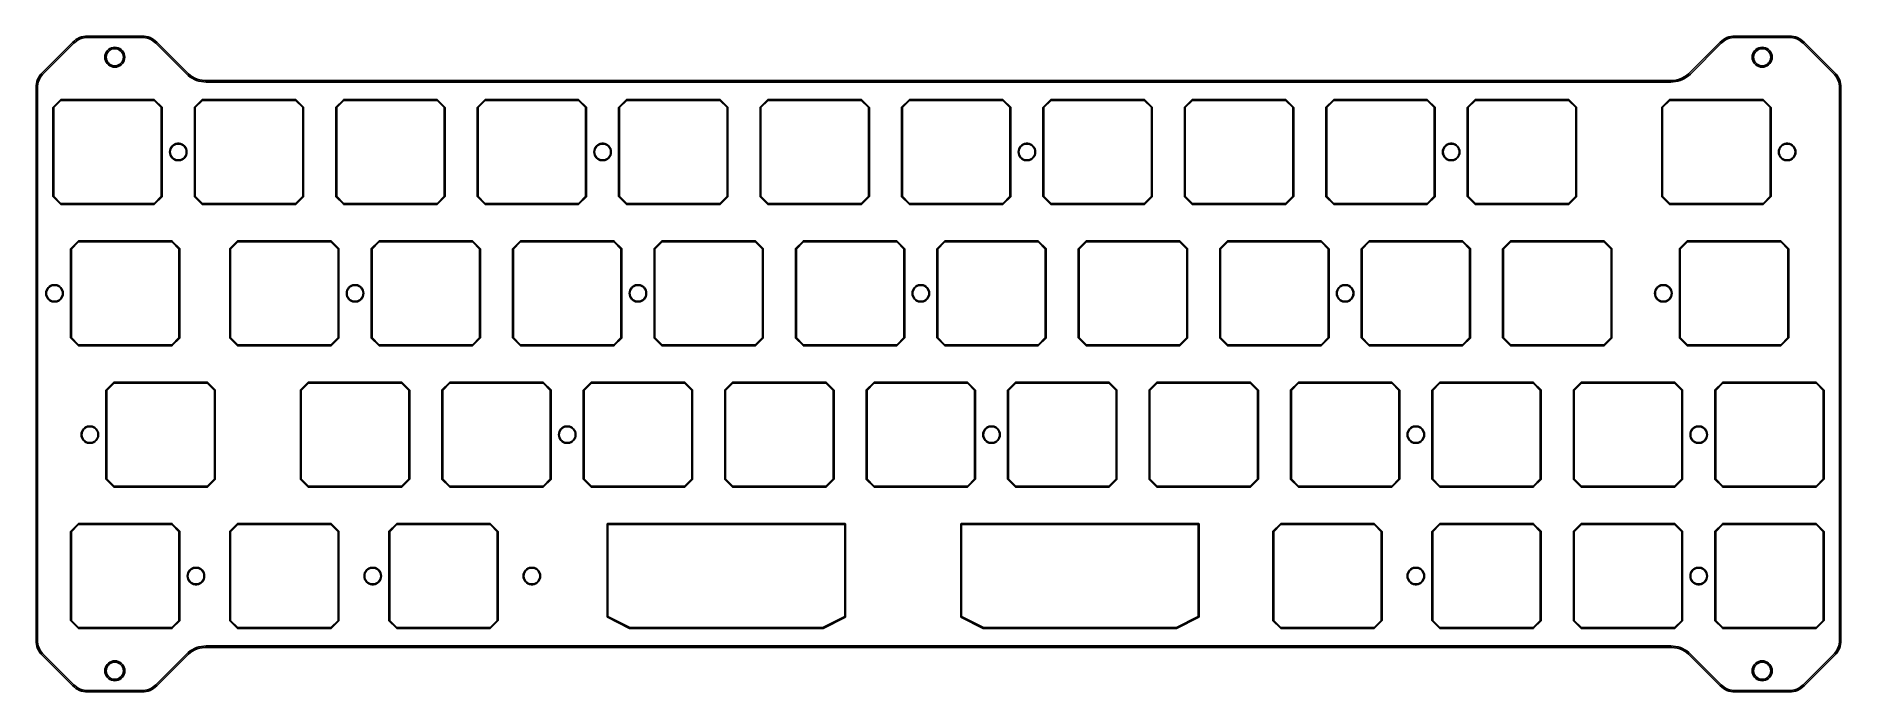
# Model space of a CAD drawing. Extents: x 0.9 to 10.47, y -4.08 to -0.6.
import ezdxf

# ---------------------------------------------------------------- set-up
doc = ezdxf.new("R2010")
doc.units = 0
doc.header["$MEASUREMENT"] = 0
doc.layers.add('BLACK', color=7, linetype='CONTINUOUS')

msp = doc.modelspace()

# ---------------------------------------------------------------- linework, layer by layer
at = {"layer": 'BLACK', "linetype": 'CONTINUOUS'}
for p, q in [((0.934312, -0.798589), (1.09731, -0.635592)), ((1.10288, -0.641159), (0.93988, -0.804157)), ((1.09731, -0.635592), (1.10525, -0.628392)), ((1.09731, -0.635592), (1.09731, -0.635592)), ((1.1069, -0.637134), (1.10288, -0.641159)), ((1.10288, -0.641159), (1.10288, -0.641159)), ((1.10525, -0.628392), (1.11387, -0.622005)), ((1.11581, -0.630034), (1.1069, -0.637134)), ((1.11387, -0.622005), (1.12306, -0.616493)), ((1.12545, -0.623976), (1.11581, -0.630034)), ((1.12306, -0.616493), (1.13275, -0.611909)), ((1.13571, -0.619036), (1.12545, -0.623976)), ((1.13275, -0.611909), (1.14285, -0.608297)), ((1.14645, -0.615275), (1.13571, -0.619036)), ((1.14285, -0.608297), (1.15325, -0.605692)), ((1.15755, -0.612741), (1.14645, -0.615275)), ((1.15325, -0.605692), (1.16385, -0.604119)), ((1.16887, -0.611467), (1.15755, -0.612741)), ((1.16385, -0.604119), (1.17456, -0.603592)), ((1.17456, -0.611466), (1.16887, -0.611467)), ((1.17456, -0.603592), (1.17456, -0.603593)), ((1.17456, -0.603593), (1.17456, -0.603593)), ((1.17456, -0.603593), (1.46471, -0.603593)), ((1.17456, -0.611467), (1.17456, -0.611466)), ((1.46471, -0.611467), (1.17456, -0.611467)), ((1.17456, -0.611467), (1.17456, -0.611467)), ((1.28547, -0.675082), (1.29306, -0.669768)), ((1.29306, -0.669768), (1.30145, -0.665853)), ((1.30145, -0.665853), (1.3104, -0.663455)), ((1.3104, -0.663455), (1.31963, -0.662648)), ((1.31963, -0.662648), (1.32886, -0.663455)), ((1.32886, -0.663455), (1.33781, -0.665853)), ((1.33781, -0.665853), (1.34621, -0.669768)), ((1.34621, -0.669768), (1.35379, -0.675082)), ((1.46471, -0.603593), (1.47542, -0.604119)), ((1.4704, -0.611467), (1.46471, -0.611467)), ((1.48172, -0.612742), (1.4704, -0.611467)), ((1.47542, -0.604119), (1.48602, -0.605692)), ((1.49282, -0.615275), (1.48172, -0.612742)), ((1.48602, -0.605692), (1.49642, -0.608297)), ((1.50357, -0.619036), (1.49282, -0.615275)), ((1.49642, -0.608297), (1.50652, -0.611909)), ((1.51383, -0.623976), (1.50357, -0.619036)), ((1.50652, -0.611909), (1.51621, -0.616493)), ((1.52347, -0.630034), (1.51383, -0.623976)), ((1.51621, -0.616493), (1.52541, -0.622005)), ((1.53237, -0.637134), (1.52347, -0.630034)), ((1.52541, -0.622005), (1.53402, -0.628392)), ((1.53639, -0.641159), (1.53237, -0.637134)), ((1.53402, -0.628392), (1.54196, -0.635591)), ((1.69939, -0.804157), (1.53639, -0.641159)), ((1.53639, -0.641159), (1.53639, -0.641159)), ((1.54196, -0.635591), (1.54196, -0.635592)), ((1.54196, -0.635592), (1.70496, -0.798589)), ((9.6688, -0.799832), (9.83304, -0.635592)), ((9.83861, -0.641159), (9.67435, -0.805418)), ((9.83304, -0.635592), (9.84098, -0.628392)), ((9.83304, -0.635592), (9.83304, -0.635592)), ((9.83304, -0.635592), (9.83304, -0.635592)), ((9.84263, -0.637134), (9.83861, -0.641159)), ((9.83861, -0.641159), (9.83861, -0.641159)), ((9.84098, -0.628392), (9.84959, -0.622005)), ((9.85153, -0.630035), (9.84263, -0.637134)), ((9.84959, -0.622005), (9.85879, -0.616494)), ((9.86117, -0.623977), (9.85153, -0.630035)), ((9.85879, -0.616494), (9.86848, -0.61191)), ((9.87143, -0.619037), (9.86117, -0.623977)), ((9.86848, -0.61191), (9.87858, -0.608298)), ((9.88218, -0.615276), (9.87143, -0.619037)), ((9.87858, -0.608298), (9.88898, -0.605693)), ((9.89328, -0.612743), (9.88218, -0.615276)), ((9.88898, -0.605693), (9.89958, -0.60412)), ((9.9046, -0.611468), (9.89328, -0.612743)), ((9.89958, -0.60412), (9.91029, -0.603594)), ((9.91029, -0.611468), (9.9046, -0.611468)), ((9.91029, -0.603594), (9.91029, -0.603593)), ((9.91029, -0.603593), (9.91029, -0.603593)), ((9.91029, -0.603593), (10.2004, -0.603593)), ((10.2004, -0.611467), (9.91029, -0.611467)), ((9.91029, -0.611467), (9.91029, -0.611468)), ((10.0212, -0.675082), (10.0288, -0.669768)), ((10.0288, -0.669768), (10.0372, -0.665853)), ((10.0372, -0.665853), (10.0461, -0.663455)), ((10.0461, -0.663455), (10.0554, -0.662648)), ((10.0554, -0.662648), (10.0646, -0.663455)), ((10.0646, -0.663455), (10.0735, -0.665853)), ((10.0735, -0.665853), (10.0819, -0.669768)), ((10.0819, -0.669768), (10.0895, -0.675082)), ((10.2004, -0.603593), (10.2111, -0.604118)), ((10.2061, -0.611466), (10.2004, -0.611467)), ((10.2004, -0.611467), (10.2004, -0.611466)), ((10.2004, -0.611466), (10.2004, -0.611467)), ((10.2174, -0.612741), (10.2061, -0.611466)), ((10.2111, -0.604118), (10.2218, -0.605691)), ((10.2285, -0.615275), (10.2174, -0.612741)), ((10.2218, -0.605691), (10.2322, -0.608296)), ((10.2393, -0.619035), (10.2285, -0.615275)), ((10.2322, -0.608296), (10.2422, -0.611908)), ((10.2496, -0.623976), (10.2393, -0.619035)), ((10.2422, -0.611908), (10.2519, -0.616492)), ((10.2592, -0.630034), (10.2496, -0.623976)), ((10.2519, -0.616492), (10.2611, -0.622004)), ((10.2681, -0.637133), (10.2592, -0.630034)), ((10.2611, -0.622004), (10.2697, -0.628391)), ((10.2721, -0.641158), (10.2681, -0.637133)), ((10.2697, -0.628391), (10.2777, -0.635591)), ((10.2721, -0.641159), (10.2721, -0.641158)), ((10.4351, -0.804157), (10.2721, -0.641159)), ((10.2777, -0.635591), (10.2777, -0.635592)), ((10.2777, -0.635592), (10.4407, -0.798589)), ((1.26648, -0.715797), (1.26729, -0.706568)), ((1.26729, -0.725027), (1.26648, -0.715797)), ((1.26729, -0.706568), (1.26969, -0.697619)), ((1.26969, -0.733975), (1.26729, -0.725027)), ((1.26969, -0.697619), (1.2736, -0.689222)), ((1.2736, -0.742372), (1.26969, -0.733975)), ((1.2736, -0.689222), (1.27892, -0.681633)), ((1.27892, -0.749961), (1.2736, -0.742372)), ((1.27494, -0.707442), (1.27416, -0.715797)), ((1.27416, -0.715797), (1.27494, -0.724152)), ((1.27723, -0.699372), (1.27494, -0.707442)), ((1.27494, -0.724152), (1.27723, -0.732223)), ((1.28097, -0.691861), (1.27723, -0.699372)), ((1.27723, -0.732223), (1.28097, -0.739734)), ((1.27892, -0.681633), (1.28547, -0.675082)), ((1.28547, -0.756512), (1.27892, -0.749961)), ((1.28603, -0.685165), (1.28097, -0.691861)), ((1.28097, -0.739734), (1.28603, -0.74643)), ((1.29306, -0.761826), (1.28547, -0.756512)), ((1.29223, -0.679512), (1.28603, -0.685165)), ((1.28603, -0.74643), (1.29223, -0.752083)), ((1.29936, -0.675095), (1.29223, -0.679512)), ((1.29223, -0.752083), (1.29936, -0.7565)), ((1.30145, -0.765742), (1.29306, -0.761826)), ((1.30719, -0.672063), (1.29936, -0.675095)), ((1.29936, -0.7565), (1.30719, -0.759531)), ((1.31544, -0.670522), (1.30719, -0.672063)), ((1.30719, -0.759531), (1.31544, -0.761073)), ((1.32383, -0.670522), (1.31544, -0.670522)), ((1.31544, -0.761073), (1.32383, -0.761073)), ((1.33207, -0.672063), (1.32383, -0.670522)), ((1.32383, -0.761073), (1.33207, -0.759531)), ((1.3399, -0.675095), (1.33207, -0.672063)), ((1.33207, -0.759531), (1.3399, -0.7565)), ((1.34621, -0.761826), (1.33781, -0.765742)), ((1.34703, -0.679512), (1.3399, -0.675095)), ((1.3399, -0.7565), (1.34703, -0.752083)), ((1.35379, -0.756512), (1.34621, -0.761826)), ((1.35323, -0.685165), (1.34703, -0.679512)), ((1.34703, -0.752083), (1.35323, -0.74643)), ((1.35829, -0.691861), (1.35323, -0.685165)), ((1.35323, -0.74643), (1.35829, -0.739734)), ((1.35379, -0.675082), (1.36035, -0.681633)), ((1.36035, -0.749961), (1.35379, -0.756512)), ((1.36203, -0.699372), (1.35829, -0.691861)), ((1.35829, -0.739734), (1.36203, -0.732223)), ((1.36035, -0.681633), (1.36566, -0.689222)), ((1.36566, -0.742372), (1.36035, -0.749961)), ((1.36433, -0.707442), (1.36203, -0.699372)), ((1.36203, -0.732223), (1.36433, -0.724152)), ((1.3651, -0.715797), (1.36433, -0.707442)), ((1.36433, -0.724152), (1.3651, -0.715797)), ((1.36566, -0.689222), (1.36958, -0.697619)), ((1.36958, -0.733975), (1.36566, -0.742372)), ((1.36958, -0.697619), (1.37197, -0.706568)), ((1.37197, -0.725027), (1.36958, -0.733975)), ((1.37197, -0.706568), (1.37278, -0.715797)), ((1.37278, -0.715797), (1.37197, -0.725027)), ((10.0022, -0.715797), (10.003, -0.706568)), ((10.003, -0.725027), (10.0022, -0.715797)), ((10.003, -0.706568), (10.0054, -0.697619)), ((10.0054, -0.733975), (10.003, -0.725027)), ((10.0054, -0.697619), (10.0093, -0.689222)), ((10.0093, -0.742372), (10.0054, -0.733975)), ((10.0093, -0.689222), (10.0146, -0.681633)), ((10.0146, -0.749961), (10.0093, -0.742372)), ((10.0107, -0.707442), (10.0099, -0.715797)), ((10.0099, -0.715797), (10.0107, -0.724152)), ((10.013, -0.699372), (10.0107, -0.707442)), ((10.0107, -0.724152), (10.013, -0.732223)), ((10.0167, -0.691861), (10.013, -0.699372)), ((10.013, -0.732223), (10.0167, -0.739734)), ((10.0146, -0.681633), (10.0212, -0.675082)), ((10.0212, -0.756512), (10.0146, -0.749961)), ((10.0218, -0.685165), (10.0167, -0.691861)), ((10.0167, -0.739734), (10.0218, -0.74643)), ((10.0288, -0.761826), (10.0212, -0.756512)), ((10.028, -0.679512), (10.0218, -0.685165)), ((10.0218, -0.74643), (10.028, -0.752083)), ((10.0351, -0.675095), (10.028, -0.679512)), ((10.028, -0.752083), (10.0351, -0.7565)), ((10.0372, -0.765742), (10.0288, -0.761826)), ((10.0429, -0.672063), (10.0351, -0.675095)), ((10.0351, -0.7565), (10.0429, -0.759531)), ((10.0512, -0.670522), (10.0429, -0.672063)), ((10.0429, -0.759531), (10.0512, -0.761073)), ((10.0596, -0.670522), (10.0512, -0.670522)), ((10.0512, -0.761073), (10.0596, -0.761073)), ((10.0678, -0.672063), (10.0596, -0.670522)), ((10.0596, -0.761073), (10.0678, -0.759531)), ((10.0756, -0.675095), (10.0678, -0.672063)), ((10.0678, -0.759531), (10.0756, -0.7565)), ((10.0819, -0.761826), (10.0735, -0.765742)), ((10.0828, -0.679512), (10.0756, -0.675095)), ((10.0756, -0.7565), (10.0828, -0.752083)), ((10.0895, -0.756512), (10.0819, -0.761826)), ((10.089, -0.685165), (10.0828, -0.679512)), ((10.0828, -0.752083), (10.089, -0.74643)), ((10.094, -0.691861), (10.089, -0.685165)), ((10.089, -0.74643), (10.094, -0.739734)), ((10.0895, -0.675082), (10.0961, -0.681633)), ((10.0961, -0.749961), (10.0895, -0.756512)), ((10.0978, -0.699372), (10.094, -0.691861)), ((10.094, -0.739734), (10.0978, -0.732223)), ((10.0961, -0.681633), (10.1014, -0.689222)), ((10.1014, -0.742372), (10.0961, -0.749961)), ((10.1001, -0.707442), (10.0978, -0.699372)), ((10.0978, -0.732223), (10.1001, -0.724152)), ((10.1008, -0.715797), (10.1001, -0.707442)), ((10.1001, -0.724152), (10.1008, -0.715797)), ((10.1014, -0.689222), (10.1053, -0.697619)), ((10.1053, -0.733975), (10.1014, -0.742372)), ((10.1053, -0.697619), (10.1077, -0.706568)), ((10.1077, -0.725027), (10.1053, -0.733975)), ((10.1077, -0.706568), (10.1085, -0.715797)), ((10.1085, -0.715797), (10.1077, -0.725027)), ((0.902839, -0.865133), (0.904412, -0.854528)), ((0.904412, -0.854528), (0.907018, -0.844128)), ((0.907018, -0.844128), (0.910629, -0.834033)), ((0.911462, -0.858834), (0.910187, -0.870148)), ((0.910629, -0.834033), (0.915213, -0.824341)), ((0.913996, -0.847732), (0.911462, -0.858834)), ((0.917757, -0.836985), (0.913996, -0.847732)), ((0.915213, -0.824341), (0.920725, -0.815145)), ((0.922697, -0.826726), (0.917757, -0.836985)), ((0.920725, -0.815145), (0.927112, -0.806533)), ((0.928755, -0.817085), (0.922697, -0.826726)), ((0.927112, -0.806533), (0.934312, -0.798589)), ((0.935854, -0.808182), (0.928755, -0.817085)), ((0.934312, -0.798589), (0.934312, -0.798589)), ((0.93988, -0.804157), (0.935854, -0.808182)), ((0.93988, -0.804157), (0.93988, -0.804157)), ((1.3104, -0.768139), (1.30145, -0.765742)), ((1.31963, -0.768947), (1.3104, -0.768139)), ((1.32886, -0.768139), (1.31963, -0.768947)), ((1.33781, -0.765742), (1.32886, -0.768139)), ((1.70895, -0.812916), (1.69939, -0.804157)), ((1.69939, -0.804157), (1.69939, -0.804157)), ((1.70496, -0.798589), (1.70985, -0.803478)), ((1.71924, -0.820809), (1.70895, -0.812916)), ((1.70985, -0.803478), (1.72054, -0.812251)), ((1.73017, -0.827775), (1.71924, -0.820809)), ((1.72054, -0.812251), (1.73204, -0.819934)), ((1.74167, -0.833762), (1.73017, -0.827775)), ((1.73204, -0.819934), (1.74423, -0.826453)), ((1.75365, -0.838724), (1.74167, -0.833762)), ((1.74423, -0.826453), (1.75701, -0.831745)), ((1.76602, -0.842623), (1.75365, -0.838724)), ((1.75701, -0.831745), (1.77024, -0.835759)), ((1.77868, -0.845429), (1.76602, -0.842623)), ((1.77024, -0.835759), (1.78381, -0.838457)), ((1.79153, -0.847121), (1.77868, -0.845429)), ((1.78381, -0.838457), (1.79757, -0.839813)), ((1.80448, -0.847687), (1.79153, -0.847121)), ((1.79757, -0.839813), (1.80448, -0.839813)), ((1.80448, -0.839813), (9.57052, -0.839813)), ((9.57052, -0.847687), (1.80448, -0.847687)), ((1.80448, -0.847687), (1.80448, -0.847687)), ((1.80448, -0.847687), (1.80448, -0.847687)), ((9.57052, -0.839813), (9.57052, -0.839812)), ((9.57052, -0.839812), (9.57732, -0.839812)), ((9.57052, -0.839813), (9.57052, -0.839813)), ((9.57052, -0.839813), (9.57052, -0.839813)), ((9.58327, -0.847139), (9.57052, -0.847686)), ((9.57052, -0.847686), (9.57052, -0.847687)), ((9.57052, -0.847687), (9.57052, -0.847687)), ((9.57732, -0.839812), (9.59087, -0.8385)), ((9.59592, -0.8455), (9.58327, -0.847139)), ((9.59087, -0.8385), (9.60423, -0.835886)), ((9.60839, -0.842781), (9.59592, -0.8455)), ((9.60423, -0.835886), (9.61727, -0.831996)), ((9.62058, -0.839003), (9.60839, -0.842781)), ((9.61727, -0.831996), (9.62988, -0.826866)), ((9.63241, -0.834193), (9.62058, -0.839003)), ((9.62988, -0.826866), (9.64194, -0.820543)), ((9.64377, -0.828386), (9.63241, -0.834193)), ((9.64194, -0.820543), (9.65333, -0.813087)), ((9.6546, -0.821626), (9.64377, -0.828386)), ((9.65333, -0.813087), (9.66394, -0.804567)), ((9.6648, -0.813963), (9.6546, -0.821626)), ((9.66394, -0.804567), (9.6688, -0.799832)), ((9.67431, -0.805452), (9.6648, -0.813963)), ((9.67433, -0.805428), (9.67431, -0.805452)), ((9.67431, -0.805452), (9.67431, -0.805452)), ((9.67435, -0.805418), (9.67433, -0.805428)), ((10.0461, -0.768139), (10.0372, -0.765742)), ((10.0554, -0.768947), (10.0461, -0.768139)), ((10.0646, -0.768139), (10.0554, -0.768947)), ((10.0735, -0.765742), (10.0646, -0.768139)), ((10.4391, -0.808182), (10.4351, -0.804157)), ((10.4351, -0.804157), (10.4351, -0.804157)), ((10.4462, -0.817085), (10.4391, -0.808182)), ((10.4407, -0.798589), (10.4407, -0.798589)), ((10.4407, -0.798589), (10.4407, -0.798589)), ((10.4407, -0.798589), (10.4479, -0.806533)), ((10.4523, -0.826726), (10.4462, -0.817085)), ((10.4479, -0.806533), (10.4543, -0.815145)), ((10.4572, -0.836985), (10.4523, -0.826726)), ((10.4543, -0.815145), (10.4598, -0.824341)), ((10.461, -0.847733), (10.4572, -0.836985)), ((10.4598, -0.824341), (10.4644, -0.834033)), ((10.4635, -0.858834), (10.461, -0.847733)), ((10.4648, -0.870148), (10.4635, -0.858834)), ((10.4644, -0.834033), (10.468, -0.844128)), ((10.468, -0.844128), (10.4706, -0.854528)), ((10.4706, -0.854528), (10.4722, -0.865133)), ((0.902313, -0.875842), (0.902839, -0.865133)), ((0.902313, -3.81166), (0.902313, -0.875842)), ((0.902313, -0.875842), (0.902313, -0.875842)), ((0.910187, -0.870148), (0.910187, -0.875842)), ((0.910187, -0.875842), (0.910187, -0.875842)), ((0.910187, -0.875842), (0.910187, -3.81166)), ((0.992178, -0.980859), (1.03155, -0.941489)), ((1.0342, -0.945522), (0.996211, -0.983508)), ((1.03155, -0.941489), (1.03322, -0.940797)), ((1.03322, -0.940797), (1.52928, -0.940797)), ((1.5283, -0.945522), (1.0342, -0.945522)), ((1.56629, -0.983508), (1.5283, -0.945522)), ((1.52928, -0.940797), (1.53095, -0.941489)), ((1.53095, -0.941489), (1.53095, -0.941489)), ((1.53095, -0.941489), (1.57032, -0.980859)), ((1.74218, -0.980859), (1.78155, -0.941489)), ((1.7842, -0.945522), (1.74621, -0.983508)), ((1.78155, -0.941489), (1.78322, -0.940797)), ((1.78322, -0.940797), (2.27928, -0.940797)), ((2.2783, -0.945522), (1.7842, -0.945522)), ((2.31629, -0.983508), (2.2783, -0.945522)), ((2.27928, -0.940797), (2.28095, -0.941489)), ((2.28095, -0.941489), (2.28095, -0.941489)), ((2.28095, -0.941489), (2.32032, -0.980859)), ((2.49218, -0.980859), (2.53155, -0.941489)), ((2.5342, -0.945522), (2.49621, -0.983508)), ((2.53155, -0.941489), (2.53322, -0.940797)), ((2.53322, -0.940797), (3.02928, -0.940797)), ((3.0283, -0.945522), (2.5342, -0.945522)), ((3.06629, -0.983508), (3.0283, -0.945522)), ((3.02928, -0.940797), (3.03095, -0.941489)), ((3.03095, -0.941489), (3.03095, -0.941489)), ((3.03095, -0.941489), (3.07032, -0.980859)), ((3.24218, -0.980859), (3.28155, -0.941489)), ((3.2842, -0.945522), (3.24621, -0.983508)), ((3.28155, -0.941489), (3.28322, -0.940797)), ((3.28322, -0.940797), (3.77928, -0.940797)), ((3.7783, -0.945522), (3.2842, -0.945522)), ((3.81629, -0.983508), (3.7783, -0.945522)), ((3.77928, -0.940797), (3.78095, -0.941489)), ((3.78095, -0.941489), (3.78095, -0.941489)), ((3.78095, -0.941489), (3.82032, -0.980859)), ((3.99218, -0.980859), (4.03155, -0.941489)), ((4.0342, -0.945522), (3.99621, -0.983508)), ((4.03155, -0.941489), (4.03322, -0.940797)), ((4.03322, -0.940797), (4.52928, -0.940797)), ((4.5283, -0.945522), (4.0342, -0.945522)), ((4.56629, -0.983508), (4.5283, -0.945522)), ((4.52928, -0.940797), (4.53095, -0.941489)), ((4.53095, -0.941489), (4.53095, -0.941489)), ((4.53095, -0.941489), (4.57032, -0.980859)), ((4.74218, -0.980859), (4.78155, -0.941489)), ((4.7842, -0.945522), (4.74621, -0.983508)), ((4.78155, -0.941489), (4.78322, -0.940797)), ((4.78322, -0.940797), (5.27928, -0.940797)), ((5.2783, -0.945522), (4.7842, -0.945522)), ((5.31629, -0.983508), (5.2783, -0.945522)), ((5.27928, -0.940797), (5.28095, -0.941489)), ((5.28095, -0.941489), (5.28095, -0.941489)), ((5.28095, -0.941489), (5.32032, -0.980859)), ((5.49218, -0.980859), (5.53155, -0.941489)), ((5.5342, -0.945522), (5.49621, -0.983508)), ((5.53155, -0.941489), (5.53322, -0.940797)), ((5.53322, -0.940797), (6.02928, -0.940797)), ((6.0283, -0.945522), (5.5342, -0.945522)), ((6.06629, -0.983508), (6.0283, -0.945522)), ((6.02928, -0.940797), (6.03095, -0.941489)), ((6.03095, -0.941489), (6.03095, -0.941489)), ((6.03095, -0.941489), (6.07032, -0.980859)), ((6.24218, -0.980859), (6.28155, -0.941489)), ((6.2842, -0.945522), (6.24621, -0.983508)), ((6.28155, -0.941489), (6.28322, -0.940797)), ((6.28322, -0.940797), (6.77928, -0.940797)), ((6.7783, -0.945522), (6.2842, -0.945522)), ((6.81629, -0.983508), (6.7783, -0.945522)), ((6.77928, -0.940797), (6.78095, -0.941489)), ((6.78095, -0.941489), (6.78095, -0.941489)), ((6.78095, -0.941489), (6.82032, -0.980859)), ((6.99218, -0.980859), (7.03155, -0.941489)), ((7.0342, -0.945522), (6.99621, -0.983508)), ((7.03155, -0.941489), (7.03322, -0.940797)), ((7.03322, -0.940797), (7.52928, -0.940797)), ((7.5283, -0.945522), (7.0342, -0.945522)), ((7.56629, -0.983508), (7.5283, -0.945522)), ((7.52928, -0.940797), (7.53095, -0.941489)), ((7.53095, -0.941489), (7.53095, -0.941489)), ((7.53095, -0.941489), (7.57032, -0.980859)), ((7.74218, -0.980859), (7.78155, -0.941489)), ((7.7842, -0.945522), (7.74621, -0.983508)), ((7.78155, -0.941489), (7.78322, -0.940797)), ((7.78322, -0.940797), (8.27928, -0.940797)), ((8.2783, -0.945522), (7.7842, -0.945522)), ((8.31629, -0.983508), (8.2783, -0.945522)), ((8.27928, -0.940797), (8.28095, -0.941489)), ((8.28095, -0.941489), (8.28095, -0.941489)), ((8.28095, -0.941489), (8.32032, -0.980859)), ((8.49218, -0.980859), (8.53155, -0.941489)), ((8.5342, -0.945522), (8.49621, -0.983508)), ((8.53155, -0.941489), (8.53322, -0.940797)), ((8.53322, -0.940797), (9.02928, -0.940797)), ((9.0283, -0.945522), (8.5342, -0.945522)), ((9.06629, -0.983508), (9.0283, -0.945522)), ((9.02928, -0.940797), (9.03095, -0.941489)), ((9.03095, -0.941489), (9.03095, -0.941489)), ((9.03095, -0.941489), (9.07032, -0.980859)), ((9.52343, -0.980859), (9.5628, -0.941489)), ((9.56545, -0.945522), (9.52746, -0.983508)), ((9.5628, -0.941489), (9.56447, -0.940797)), ((9.56447, -0.940797), (10.0605, -0.940797)), ((10.0596, -0.945522), (9.56545, -0.945522)), ((10.0975, -0.983508), (10.0596, -0.945522)), ((10.0605, -0.940797), (10.0622, -0.941489)), ((10.0622, -0.941489), (10.0622, -0.941489)), ((10.0622, -0.941489), (10.1016, -0.980859)), ((10.4648, -0.875842), (10.4648, -0.870148)), ((10.4648, -3.81166), (10.4648, -0.875842)), ((10.4648, -0.875842), (10.4648, -0.875842)), ((10.4722, -0.865133), (10.4727, -0.875838)), ((10.4727, -0.875838), (10.4727, -0.875842)), ((10.4727, -0.875842), (10.4727, -3.81166)), ((0.991486, -0.98253), (0.992178, -0.980859)), ((0.991486, -1.45497), (0.991486, -0.98253)), ((0.992178, -0.980859), (0.992178, -0.980859)), ((0.996211, -0.983508), (0.996211, -1.45399)), ((1.56629, -1.45399), (1.56629, -0.983508)), ((1.57032, -0.980859), (1.57101, -0.982529)), ((1.57101, -0.982529), (1.57101, -0.98253)), ((1.57101, -0.98253), (1.57101, -1.45497)), ((1.74149, -0.98253), (1.74218, -0.980859)), ((1.74149, -1.45497), (1.74149, -0.98253)), ((1.74218, -0.980859), (1.74218, -0.980859)), ((1.74621, -0.983508), (1.74621, -1.45399)), ((2.31629, -1.45399), (2.31629, -0.983508)), ((2.32032, -0.980859), (2.32101, -0.982529)), ((2.32101, -0.982529), (2.32101, -0.98253)), ((2.32101, -0.98253), (2.32101, -1.45497)), ((2.49149, -0.98253), (2.49218, -0.980859)), ((2.49149, -1.45497), (2.49149, -0.98253)), ((2.49218, -0.980859), (2.49218, -0.980859)), ((2.49621, -0.983508), (2.49621, -1.45399)), ((3.06629, -1.45399), (3.06629, -0.983508)), ((3.07032, -0.980859), (3.07101, -0.98253)), ((3.07101, -0.98253), (3.07101, -1.45497)), ((3.24149, -0.98253), (3.24218, -0.980859)), ((3.24149, -1.45497), (3.24149, -0.98253)), ((3.24218, -0.980859), (3.24218, -0.980859)), ((3.24621, -0.983508), (3.24621, -1.45399)), ((3.81629, -1.45399), (3.81629, -0.983508)), ((3.82032, -0.980859), (3.82101, -0.98253)), ((3.82101, -0.98253), (3.82101, -1.45497)), ((3.99149, -0.98253), (3.99218, -0.980859)), ((3.99149, -1.45497), (3.99149, -0.98253)), ((3.99218, -0.980859), (3.99218, -0.980859)), ((3.99621, -0.983508), (3.99621, -1.45399)), ((4.56629, -1.45399), (4.56629, -0.983508)), ((4.57032, -0.980859), (4.57101, -0.98253)), ((4.57101, -0.98253), (4.57101, -1.45497)), ((4.74149, -0.98253), (4.74218, -0.980859)), ((4.74149, -1.45497), (4.74149, -0.98253)), ((4.74218, -0.980859), (4.74218, -0.980859)), ((4.74621, -0.983508), (4.74621, -1.45399)), ((5.31629, -1.45399), (5.31629, -0.983508)), ((5.32032, -0.980859), (5.32101, -0.98253)), ((5.32101, -0.98253), (5.32101, -1.45497)), ((5.49149, -0.98253), (5.49218, -0.980859)), ((5.49149, -1.45497), (5.49149, -0.98253)), ((5.49218, -0.980859), (5.49218, -0.980859)), ((5.49621, -0.983508), (5.49621, -1.45399)), ((6.06629, -1.45399), (6.06629, -0.983508)), ((6.07032, -0.980859), (6.07101, -0.982529)), ((6.07101, -0.982529), (6.07101, -0.98253)), ((6.07101, -0.98253), (6.07101, -1.45497)), ((6.24149, -0.98253), (6.24218, -0.980859)), ((6.24149, -1.45497), (6.24149, -0.98253)), ((6.24218, -0.980859), (6.24218, -0.980859)), ((6.24621, -0.983508), (6.24621, -1.45399)), ((6.81629, -1.45399), (6.81629, -0.983508)), ((6.82032, -0.980859), (6.82101, -0.982529)), ((6.82101, -0.982529), (6.82101, -0.98253)), ((6.82101, -0.98253), (6.82101, -1.45497)), ((6.99149, -0.98253), (6.99218, -0.980859)), ((6.99149, -1.45497), (6.99149, -0.98253)), ((6.99218, -0.980859), (6.99218, -0.980859)), ((6.99621, -0.983508), (6.99621, -1.45399)), ((7.56629, -1.45399), (7.56629, -0.983508)), ((7.57032, -0.980859), (7.57101, -0.982529)), ((7.57101, -0.982529), (7.57101, -0.98253)), ((7.57101, -0.98253), (7.57101, -1.45497)), ((7.74149, -0.98253), (7.74218, -0.980859)), ((7.74149, -1.45497), (7.74149, -0.98253)), ((7.74218, -0.980859), (7.74218, -0.980859)), ((7.74621, -0.983508), (7.74621, -1.45399)), ((8.31629, -1.45399), (8.31629, -0.983508)), ((8.32032, -0.980859), (8.32101, -0.982529)), ((8.32101, -0.982529), (8.32101, -0.98253)), ((8.32101, -0.98253), (8.32101, -1.45497)), ((8.49149, -0.98253), (8.49218, -0.980859)), ((8.49149, -1.45497), (8.49149, -0.98253)), ((8.49218, -0.980859), (8.49218, -0.980859)), ((8.49621, -0.983508), (8.49621, -1.45399)), ((9.06629, -1.45399), (9.06629, -0.983508)), ((9.07032, -0.980859), (9.07101, -0.982529)), ((9.07101, -0.982529), (9.07101, -0.98253)), ((9.07101, -0.98253), (9.07101, -1.45497)), ((9.52274, -0.98253), (9.52343, -0.980859)), ((9.52274, -1.45497), (9.52274, -0.98253)), ((9.52343, -0.980859), (9.52343, -0.980859)), ((9.52746, -0.983508), (9.52746, -1.45399)), ((10.0975, -1.45399), (10.0975, -0.983508)), ((10.1016, -0.980859), (10.1023, -0.982529)), ((10.1023, -0.982529), (10.1023, -0.98253)), ((10.1023, -0.98253), (10.1023, -1.45497)), ((1.61009, -1.21875), (1.61087, -1.21027)), ((1.61087, -1.22723), (1.61009, -1.21875)), ((1.61087, -1.21027), (1.6132, -1.20207)), ((1.6132, -1.23543), (1.61087, -1.22723)), ((1.6132, -1.20207), (1.617, -1.19445)), ((1.617, -1.24305), (1.6132, -1.23543)), ((1.61457, -1.21096), (1.61384, -1.21875)), ((1.61384, -1.21875), (1.61457, -1.22654)), ((1.61671, -1.20343), (1.61457, -1.21096)), ((1.61457, -1.22654), (1.61671, -1.23407)), ((1.6202, -1.19643), (1.61671, -1.20343)), ((1.61671, -1.23407), (1.6202, -1.24107)), ((1.617, -1.19445), (1.62214, -1.18765)), ((1.62214, -1.24985), (1.617, -1.24305)), ((1.62491, -1.19018), (1.6202, -1.19643)), ((1.6202, -1.24107), (1.62491, -1.24732)), ((1.62214, -1.18765), (1.62843, -1.18191)), ((1.63069, -1.18491), (1.62491, -1.19018)), ((1.62843, -1.18191), (1.63567, -1.17743)), ((1.63735, -1.18079), (1.63069, -1.18491)), ((1.63567, -1.17743), (1.64362, -1.17435)), ((1.64464, -1.17796), (1.63735, -1.18079)), ((1.64362, -1.17435), (1.65199, -1.17278)), ((1.65234, -1.17652), (1.64464, -1.17796)), ((1.65199, -1.17278), (1.66051, -1.17278)), ((1.66016, -1.17652), (1.65234, -1.17652)), ((1.66786, -1.17796), (1.66016, -1.17652)), ((1.66051, -1.17278), (1.66888, -1.17435)), ((1.67515, -1.18079), (1.66786, -1.17796)), ((1.66888, -1.17435), (1.67683, -1.17743)), ((1.68181, -1.18491), (1.67515, -1.18079)), ((1.67683, -1.17743), (1.68407, -1.18191)), ((1.68759, -1.19018), (1.68181, -1.18491)), ((1.68407, -1.18191), (1.69036, -1.18765)), ((1.6923, -1.19643), (1.68759, -1.19018)), ((1.68759, -1.24732), (1.6923, -1.24107)), ((1.69036, -1.18765), (1.6955, -1.19445)), ((1.6955, -1.24305), (1.69036, -1.24985)), ((1.69579, -1.20343), (1.6923, -1.19643)), ((1.6923, -1.24107), (1.69579, -1.23407)), ((1.6955, -1.19445), (1.6993, -1.20207)), ((1.6993, -1.23543), (1.6955, -1.24305)), ((1.69793, -1.21096), (1.69579, -1.20343)), ((1.69579, -1.23407), (1.69793, -1.22654)), ((1.69866, -1.21875), (1.69793, -1.21096)), ((1.69793, -1.22654), (1.69866, -1.21875)), ((1.6993, -1.20207), (1.70163, -1.21027)), ((1.70163, -1.22723), (1.6993, -1.23543)), ((1.70163, -1.21027), (1.70241, -1.21875)), ((1.70241, -1.21875), (1.70163, -1.22723)), ((3.86009, -1.21875), (3.86087, -1.21027)), ((3.86087, -1.22723), (3.86009, -1.21875)), ((3.86087, -1.21027), (3.8632, -1.20207)), ((3.8632, -1.23543), (3.86087, -1.22723)), ((3.8632, -1.20207), (3.867, -1.19445)), ((3.867, -1.24305), (3.8632, -1.23543)), ((3.86457, -1.21096), (3.86384, -1.21875)), ((3.86384, -1.21875), (3.86457, -1.22654)), ((3.86671, -1.20343), (3.86457, -1.21096)), ((3.86457, -1.22654), (3.86671, -1.23407)), ((3.8702, -1.19643), (3.86671, -1.20343)), ((3.86671, -1.23407), (3.8702, -1.24107)), ((3.867, -1.19445), (3.87214, -1.18765)), ((3.87214, -1.24985), (3.867, -1.24305)), ((3.87491, -1.19018), (3.8702, -1.19643)), ((3.8702, -1.24107), (3.87491, -1.24732)), ((3.87214, -1.18765), (3.87843, -1.18191)), ((3.88069, -1.18491), (3.87491, -1.19018)), ((3.87843, -1.18191), (3.88567, -1.17743)), ((3.88735, -1.18079), (3.88069, -1.18491)), ((3.88567, -1.17743), (3.89362, -1.17435)), ((3.89464, -1.17796), (3.88735, -1.18079)), ((3.89362, -1.17435), (3.90199, -1.17278)), ((3.90234, -1.17652), (3.89464, -1.17796)), ((3.90199, -1.17278), (3.91051, -1.17278)), ((3.91016, -1.17652), (3.90234, -1.17652)), ((3.91786, -1.17796), (3.91016, -1.17652)), ((3.91051, -1.17278), (3.91888, -1.17435)), ((3.92515, -1.18079), (3.91786, -1.17796)), ((3.91888, -1.17435), (3.92683, -1.17743)), ((3.93181, -1.18491), (3.92515, -1.18079)), ((3.92683, -1.17743), (3.93407, -1.18191)), ((3.93759, -1.19018), (3.93181, -1.18491)), ((3.93407, -1.18191), (3.94036, -1.18765)), ((3.9423, -1.19643), (3.93759, -1.19018)), ((3.93759, -1.24732), (3.9423, -1.24107)), ((3.94036, -1.18765), (3.9455, -1.19445)), ((3.9455, -1.24305), (3.94036, -1.24985)), ((3.94579, -1.20343), (3.9423, -1.19643)), ((3.9423, -1.24107), (3.94579, -1.23407)), ((3.9455, -1.19445), (3.9493, -1.20207)), ((3.9493, -1.23543), (3.9455, -1.24305)), ((3.94793, -1.21096), (3.94579, -1.20343)), ((3.94579, -1.23407), (3.94793, -1.22654)), ((3.94866, -1.21875), (3.94793, -1.21096)), ((3.94793, -1.22654), (3.94866, -1.21875)), ((3.9493, -1.20207), (3.95163, -1.21027)), ((3.95163, -1.22723), (3.9493, -1.23543)), ((3.95163, -1.21027), (3.95241, -1.21875)), ((3.95241, -1.21875), (3.95163, -1.22723)), ((6.11009, -1.21875), (6.11087, -1.21027)), ((6.11087, -1.22723), (6.11009, -1.21875)), ((6.11087, -1.21027), (6.1132, -1.20207)), ((6.1132, -1.23543), (6.11087, -1.22723)), ((6.1132, -1.20207), (6.117, -1.19445)), ((6.117, -1.24305), (6.1132, -1.23543)), ((6.11457, -1.21096), (6.11384, -1.21875)), ((6.11384, -1.21875), (6.11457, -1.22654)), ((6.11671, -1.20343), (6.11457, -1.21096)), ((6.11457, -1.22654), (6.11671, -1.23407)), ((6.1202, -1.19643), (6.11671, -1.20343)), ((6.11671, -1.23407), (6.1202, -1.24107)), ((6.117, -1.19445), (6.12214, -1.18765)), ((6.12214, -1.24985), (6.117, -1.24305)), ((6.12491, -1.19018), (6.1202, -1.19643)), ((6.1202, -1.24107), (6.12491, -1.24732)), ((6.12214, -1.18765), (6.12843, -1.18191)), ((6.13069, -1.18491), (6.12491, -1.19018)), ((6.12843, -1.18191), (6.13567, -1.17743)), ((6.13735, -1.18079), (6.13069, -1.18491)), ((6.13567, -1.17743), (6.14362, -1.17435)), ((6.14464, -1.17796), (6.13735, -1.18079)), ((6.14362, -1.17435), (6.15199, -1.17278)), ((6.15234, -1.17652), (6.14464, -1.17796)), ((6.15199, -1.17278), (6.16051, -1.17278)), ((6.16016, -1.17652), (6.15234, -1.17652)), ((6.16786, -1.17796), (6.16016, -1.17652)), ((6.16051, -1.17278), (6.16888, -1.17435)), ((6.17515, -1.18079), (6.16786, -1.17796)), ((6.16888, -1.17435), (6.17683, -1.17743)), ((6.18181, -1.18491), (6.17515, -1.18079)), ((6.17683, -1.17743), (6.18407, -1.18191)), ((6.18759, -1.19018), (6.18181, -1.18491)), ((6.18407, -1.18191), (6.19036, -1.18765)), ((6.1923, -1.19643), (6.18759, -1.19018)), ((6.18759, -1.24732), (6.1923, -1.24107)), ((6.19036, -1.18765), (6.1955, -1.19445)), ((6.1955, -1.24305), (6.19036, -1.24985)), ((6.19579, -1.20343), (6.1923, -1.19643)), ((6.1923, -1.24107), (6.19579, -1.23407)), ((6.1955, -1.19445), (6.1993, -1.20207)), ((6.1993, -1.23543), (6.1955, -1.24305)), ((6.19793, -1.21096), (6.19579, -1.20343)), ((6.19579, -1.23407), (6.19793, -1.22654)), ((6.19866, -1.21875), (6.19793, -1.21096)), ((6.19793, -1.22654), (6.19866, -1.21875)), ((6.1993, -1.20207), (6.20163, -1.21027)), ((6.20163, -1.22723), (6.1993, -1.23543)), ((6.20163, -1.21027), (6.20241, -1.21875)), ((6.20241, -1.21875), (6.20163, -1.22723)), ((8.36009, -1.21875), (8.36087, -1.21027)), ((8.36087, -1.22723), (8.36009, -1.21875)), ((8.36087, -1.21027), (8.3632, -1.20207)), ((8.3632, -1.23543), (8.36087, -1.22723)), ((8.3632, -1.20207), (8.367, -1.19445)), ((8.367, -1.24305), (8.3632, -1.23543)), ((8.36457, -1.21096), (8.36384, -1.21875)), ((8.36384, -1.21875), (8.36457, -1.22654)), ((8.36671, -1.20343), (8.36457, -1.21096)), ((8.36457, -1.22654), (8.36671, -1.23407)), ((8.3702, -1.19643), (8.36671, -1.20343)), ((8.36671, -1.23407), (8.3702, -1.24107)), ((8.367, -1.19445), (8.37214, -1.18765)), ((8.37214, -1.24985), (8.367, -1.24305)), ((8.37491, -1.19018), (8.3702, -1.19643)), ((8.3702, -1.24107), (8.37491, -1.24732)), ((8.37214, -1.18765), (8.37843, -1.18191)), ((8.38069, -1.18491), (8.37491, -1.19018)), ((8.37843, -1.18191), (8.38567, -1.17743)), ((8.38735, -1.18079), (8.38069, -1.18491)), ((8.38567, -1.17743), (8.39362, -1.17435)), ((8.39464, -1.17796), (8.38735, -1.18079)), ((8.39362, -1.17435), (8.40199, -1.17278)), ((8.40234, -1.17652), (8.39464, -1.17796)), ((8.40199, -1.17278), (8.41051, -1.17278)), ((8.41016, -1.17652), (8.40234, -1.17652)), ((8.41786, -1.17796), (8.41016, -1.17652)), ((8.41051, -1.17278), (8.41888, -1.17435)), ((8.42515, -1.18079), (8.41786, -1.17796)), ((8.41888, -1.17435), (8.42683, -1.17743)), ((8.43181, -1.18491), (8.42515, -1.18079)), ((8.42683, -1.17743), (8.43407, -1.18191)), ((8.43759, -1.19018), (8.43181, -1.18491)), ((8.43407, -1.18191), (8.44036, -1.18765)), ((8.4423, -1.19643), (8.43759, -1.19018)), ((8.43759, -1.24732), (8.4423, -1.24107)), ((8.44036, -1.18765), (8.4455, -1.19445)), ((8.4455, -1.24305), (8.44036, -1.24985)), ((8.44579, -1.20343), (8.4423, -1.19643)), ((8.4423, -1.24107), (8.44579, -1.23407)), ((8.4455, -1.19445), (8.4493, -1.20207)), ((8.4493, -1.23543), (8.4455, -1.24305)), ((8.44793, -1.21096), (8.44579, -1.20343)), ((8.44579, -1.23407), (8.44793, -1.22654)), ((8.44866, -1.21875), (8.44793, -1.21096)), ((8.44793, -1.22654), (8.44866, -1.21875)), ((8.4493, -1.20207), (8.45163, -1.21027)), ((8.45163, -1.22723), (8.4493, -1.23543)), ((8.45163, -1.21027), (8.45241, -1.21875)), ((8.45241, -1.21875), (8.45163, -1.22723)), ((10.1413, -1.21875), (10.1421, -1.21027)), ((10.1421, -1.22723), (10.1413, -1.21875)), ((10.1421, -1.21027), (10.1445, -1.20207)), ((10.1445, -1.23543), (10.1421, -1.22723)), ((10.1445, -1.20207), (10.1483, -1.19445)), ((10.1483, -1.24305), (10.1445, -1.23543)), ((10.1458, -1.21096), (10.1451, -1.21875)), ((10.1451, -1.21875), (10.1458, -1.22654)), ((10.148, -1.20343), (10.1458, -1.21096)), ((10.1458, -1.22654), (10.148, -1.23407)), ((10.1514, -1.19643), (10.148, -1.20343)), ((10.148, -1.23407), (10.1514, -1.24107)), ((10.1483, -1.19445), (10.1534, -1.18765)), ((10.1534, -1.24985), (10.1483, -1.24305)), ((10.1562, -1.19018), (10.1514, -1.19643)), ((10.1514, -1.24107), (10.1562, -1.24732)), ((10.1534, -1.18765), (10.1597, -1.18191)), ((10.1619, -1.18491), (10.1562, -1.19018)), ((10.1597, -1.18191), (10.1669, -1.17743)), ((10.1686, -1.18079), (10.1619, -1.18491)), ((10.1669, -1.17743), (10.1749, -1.17435)), ((10.1759, -1.17796), (10.1686, -1.18079)), ((10.1749, -1.17435), (10.1832, -1.17278)), ((10.1836, -1.17652), (10.1759, -1.17796)), ((10.1832, -1.17278), (10.1918, -1.17278)), ((10.1914, -1.17652), (10.1836, -1.17652)), ((10.1991, -1.17796), (10.1914, -1.17652)), ((10.1918, -1.17278), (10.2001, -1.17435)), ((10.2064, -1.18079), (10.1991, -1.17796)), ((10.2001, -1.17435), (10.2081, -1.17743)), ((10.2131, -1.18491), (10.2064, -1.18079)), ((10.2081, -1.17743), (10.2153, -1.18191)), ((10.2188, -1.19018), (10.2131, -1.18491)), ((10.2153, -1.18191), (10.2216, -1.18765)), ((10.2236, -1.19643), (10.2188, -1.19018)), ((10.2188, -1.24732), (10.2236, -1.24107)), ((10.2216, -1.18765), (10.2267, -1.19445)), ((10.2267, -1.24305), (10.2216, -1.24985)), ((10.227, -1.20343), (10.2236, -1.19643)), ((10.2236, -1.24107), (10.227, -1.23407)), ((10.2267, -1.19445), (10.2305, -1.20207)), ((10.2305, -1.23543), (10.2267, -1.24305)), ((10.2292, -1.21096), (10.227, -1.20343)), ((10.227, -1.23407), (10.2292, -1.22654)), ((10.2299, -1.21875), (10.2292, -1.21096)), ((10.2292, -1.22654), (10.2299, -1.21875)), ((10.2305, -1.20207), (10.2329, -1.21027)), ((10.2329, -1.22723), (10.2305, -1.23543)), ((10.2329, -1.21027), (10.2337, -1.21875)), ((10.2337, -1.21875), (10.2329, -1.22723)), ((1.62843, -1.25559), (1.62214, -1.24985)), ((1.62491, -1.24732), (1.63069, -1.25259)), ((1.63567, -1.26007), (1.62843, -1.25559)), ((1.63069, -1.25259), (1.63735, -1.25671)), ((1.64362, -1.26315), (1.63567, -1.26007)), ((1.63735, -1.25671), (1.64464, -1.25954)), ((1.65199, -1.26472), (1.64362, -1.26315)), ((1.64464, -1.25954), (1.65234, -1.26098)), ((1.66051, -1.26472), (1.65199, -1.26472)), ((1.65234, -1.26098), (1.66016, -1.26098)), ((1.66016, -1.26098), (1.66786, -1.25954)), ((1.66888, -1.26315), (1.66051, -1.26472)), ((1.66786, -1.25954), (1.67515, -1.25671)), ((1.67683, -1.26007), (1.66888, -1.26315)), ((1.67515, -1.25671), (1.68181, -1.25259)), ((1.68407, -1.25559), (1.67683, -1.26007)), ((1.68181, -1.25259), (1.68759, -1.24732)), ((1.69036, -1.24985), (1.68407, -1.25559)), ((3.87843, -1.25559), (3.87214, -1.24985)), ((3.87491, -1.24732), (3.88069, -1.25259)), ((3.88567, -1.26007), (3.87843, -1.25559)), ((3.88069, -1.25259), (3.88735, -1.25671)), ((3.89362, -1.26315), (3.88567, -1.26007)), ((3.88735, -1.25671), (3.89464, -1.25954)), ((3.90199, -1.26472), (3.89362, -1.26315)), ((3.89464, -1.25954), (3.90234, -1.26098)), ((3.91051, -1.26472), (3.90199, -1.26472)), ((3.90234, -1.26098), (3.91016, -1.26098)), ((3.91016, -1.26098), (3.91786, -1.25954)), ((3.91888, -1.26315), (3.91051, -1.26472)), ((3.91786, -1.25954), (3.92515, -1.25671)), ((3.92683, -1.26007), (3.91888, -1.26315)), ((3.92515, -1.25671), (3.93181, -1.25259)), ((3.93407, -1.25559), (3.92683, -1.26007)), ((3.93181, -1.25259), (3.93759, -1.24732)), ((3.94036, -1.24985), (3.93407, -1.25559)), ((6.12843, -1.25559), (6.12214, -1.24985)), ((6.12491, -1.24732), (6.13069, -1.25259)), ((6.13567, -1.26007), (6.12843, -1.25559)), ((6.13069, -1.25259), (6.13735, -1.25671)), ((6.14362, -1.26315), (6.13567, -1.26007)), ((6.13735, -1.25671), (6.14464, -1.25954)), ((6.15199, -1.26472), (6.14362, -1.26315)), ((6.14464, -1.25954), (6.15234, -1.26098)), ((6.16051, -1.26472), (6.15199, -1.26472)), ((6.15234, -1.26098), (6.16016, -1.26098)), ((6.16016, -1.26098), (6.16786, -1.25954)), ((6.16888, -1.26315), (6.16051, -1.26472)), ((6.16786, -1.25954), (6.17515, -1.25671)), ((6.17683, -1.26007), (6.16888, -1.26315)), ((6.17515, -1.25671), (6.18181, -1.25259)), ((6.18407, -1.25559), (6.17683, -1.26007)), ((6.18181, -1.25259), (6.18759, -1.24732)), ((6.19036, -1.24985), (6.18407, -1.25559)), ((8.37843, -1.25559), (8.37214, -1.24985)), ((8.37491, -1.24732), (8.38069, -1.25259)), ((8.38567, -1.26007), (8.37843, -1.25559)), ((8.38069, -1.25259), (8.38735, -1.25671)), ((8.39362, -1.26315), (8.38567, -1.26007)), ((8.38735, -1.25671), (8.39464, -1.25954)), ((8.40199, -1.26472), (8.39362, -1.26315)), ((8.39464, -1.25954), (8.40234, -1.26098)), ((8.41051, -1.26472), (8.40199, -1.26472)), ((8.40234, -1.26098), (8.41016, -1.26098)), ((8.41016, -1.26098), (8.41786, -1.25954)), ((8.41888, -1.26315), (8.41051, -1.26472)), ((8.41786, -1.25954), (8.42515, -1.25671)), ((8.42683, -1.26007), (8.41888, -1.26315)), ((8.42515, -1.25671), (8.43181, -1.25259)), ((8.43407, -1.25559), (8.42683, -1.26007)), ((8.43181, -1.25259), (8.43759, -1.24732)), ((8.44036, -1.24985), (8.43407, -1.25559)), ((10.1597, -1.25559), (10.1534, -1.24985)), ((10.1562, -1.24732), (10.1619, -1.25259)), ((10.1669, -1.26007), (10.1597, -1.25559)), ((10.1619, -1.25259), (10.1686, -1.25671)), ((10.1749, -1.26315), (10.1669, -1.26007)), ((10.1686, -1.25671), (10.1759, -1.25954)), ((10.1832, -1.26472), (10.1749, -1.26315)), ((10.1759, -1.25954), (10.1836, -1.26098)), ((10.1918, -1.26472), (10.1832, -1.26472)), ((10.1836, -1.26098), (10.1914, -1.26098)), ((10.1914, -1.26098), (10.1991, -1.25954)), ((10.2001, -1.26315), (10.1918, -1.26472)), ((10.1991, -1.25954), (10.2064, -1.25671)), ((10.2081, -1.26007), (10.2001, -1.26315)), ((10.2064, -1.25671), (10.2131, -1.25259)), ((10.2153, -1.25559), (10.2081, -1.26007)), ((10.2131, -1.25259), (10.2188, -1.24732)), ((10.2216, -1.24985), (10.2153, -1.25559)), ((0.992178, -1.45664), (0.991486, -1.45497)), ((1.03155, -1.49601), (0.992178, -1.45664)), ((0.996211, -1.45399), (1.0342, -1.49198)), ((1.03322, -1.4967), (1.03155, -1.49601)), ((1.52928, -1.4967), (1.03322, -1.4967)), ((1.0342, -1.49198), (1.5283, -1.49198)), ((1.5283, -1.49198), (1.56629, -1.45399)), ((1.53095, -1.49601), (1.52928, -1.4967)), ((1.57032, -1.45664), (1.53095, -1.49601)), ((1.57101, -1.45497), (1.57032, -1.45664)), ((1.74218, -1.45664), (1.74149, -1.45497)), ((1.78155, -1.49601), (1.74218, -1.45664)), ((1.74218, -1.45664), (1.74218, -1.45664)), ((1.74621, -1.45399), (1.7842, -1.49198)), ((1.78322, -1.4967), (1.78155, -1.49601)), ((2.27928, -1.4967), (1.78322, -1.4967)), ((1.7842, -1.49198), (2.2783, -1.49198)), ((2.2783, -1.49198), (2.31629, -1.45399)), ((2.28095, -1.49601), (2.27928, -1.4967)), ((2.32032, -1.45664), (2.28095, -1.49601)), ((2.32101, -1.45497), (2.32032, -1.45664)), ((2.49218, -1.45664), (2.49149, -1.45497)), ((2.53155, -1.49601), (2.49218, -1.45664)), ((2.49218, -1.45664), (2.49218, -1.45664)), ((2.49621, -1.45399), (2.5342, -1.49198)), ((2.53322, -1.4967), (2.53155, -1.49601)), ((3.02928, -1.4967), (2.53322, -1.4967)), ((2.5342, -1.49198), (3.0283, -1.49198)), ((3.0283, -1.49198), (3.06629, -1.45399)), ((3.03095, -1.49601), (3.02928, -1.4967)), ((3.07032, -1.45664), (3.03095, -1.49601)), ((3.07101, -1.45497), (3.07032, -1.45664)), ((3.24218, -1.45664), (3.24149, -1.45497)), ((3.28155, -1.49601), (3.24218, -1.45664)), ((3.24218, -1.45664), (3.24218, -1.45664)), ((3.24621, -1.45399), (3.2842, -1.49198)), ((3.28322, -1.4967), (3.28155, -1.49601)), ((3.77928, -1.4967), (3.28322, -1.4967)), ((3.2842, -1.49198), (3.7783, -1.49198)), ((3.7783, -1.49198), (3.81629, -1.45399)), ((3.78095, -1.49601), (3.77928, -1.4967)), ((3.82032, -1.45664), (3.78095, -1.49601)), ((3.82101, -1.45497), (3.82032, -1.45664)), ((3.99218, -1.45664), (3.99149, -1.45497)), ((4.03155, -1.49601), (3.99218, -1.45664)), ((3.99218, -1.45664), (3.99218, -1.45664)), ((3.99621, -1.45399), (4.0342, -1.49198)), ((4.03322, -1.4967), (4.03155, -1.49601)), ((4.52928, -1.4967), (4.03322, -1.4967)), ((4.0342, -1.49198), (4.5283, -1.49198)), ((4.5283, -1.49198), (4.56629, -1.45399)), ((4.53095, -1.49601), (4.52928, -1.4967)), ((4.57032, -1.45664), (4.53095, -1.49601)), ((4.57101, -1.45497), (4.57032, -1.45664)), ((4.74218, -1.45664), (4.74149, -1.45497)), ((4.78155, -1.49601), (4.74218, -1.45664)), ((4.74218, -1.45664), (4.74218, -1.45664)), ((4.74621, -1.45399), (4.7842, -1.49198)), ((4.78322, -1.4967), (4.78155, -1.49601)), ((5.27928, -1.4967), (4.78322, -1.4967)), ((4.7842, -1.49198), (5.2783, -1.49198)), ((5.2783, -1.49198), (5.31629, -1.45399)), ((5.28095, -1.49601), (5.27928, -1.4967)), ((5.32032, -1.45664), (5.28095, -1.49601)), ((5.32101, -1.45497), (5.32032, -1.45664)), ((5.49218, -1.45664), (5.49149, -1.45497)), ((5.53155, -1.49601), (5.49218, -1.45664)), ((5.49218, -1.45664), (5.49218, -1.45664)), ((5.49621, -1.45399), (5.5342, -1.49198)), ((5.53322, -1.4967), (5.53155, -1.49601)), ((6.02928, -1.4967), (5.53322, -1.4967)), ((5.5342, -1.49198), (6.0283, -1.49198)), ((6.0283, -1.49198), (6.06629, -1.45399)), ((6.03095, -1.49601), (6.02928, -1.4967)), ((6.07032, -1.45664), (6.03095, -1.49601)), ((6.07101, -1.45497), (6.07032, -1.45664)), ((6.24218, -1.45664), (6.24149, -1.45497)), ((6.28155, -1.49601), (6.24218, -1.45664)), ((6.24621, -1.45399), (6.2842, -1.49198)), ((6.28322, -1.4967), (6.28155, -1.49601)), ((6.77928, -1.4967), (6.28322, -1.4967)), ((6.2842, -1.49198), (6.7783, -1.49198)), ((6.7783, -1.49198), (6.81629, -1.45399)), ((6.78095, -1.49601), (6.77928, -1.4967)), ((6.82032, -1.45664), (6.78095, -1.49601)), ((6.82101, -1.45497), (6.82032, -1.45664)), ((6.99218, -1.45664), (6.99149, -1.45497)), ((7.03155, -1.49601), (6.99218, -1.45664)), ((6.99621, -1.45399), (7.0342, -1.49198)), ((7.03322, -1.4967), (7.03155, -1.49601)), ((7.52928, -1.4967), (7.03322, -1.4967)), ((7.0342, -1.49198), (7.5283, -1.49198)), ((7.5283, -1.49198), (7.56629, -1.45399)), ((7.53095, -1.49601), (7.52928, -1.4967)), ((7.57032, -1.45664), (7.53095, -1.49601)), ((7.57101, -1.45497), (7.57032, -1.45664)), ((7.74218, -1.45664), (7.74149, -1.45497)), ((7.78155, -1.49601), (7.74218, -1.45664)), ((7.74621, -1.45399), (7.7842, -1.49198)), ((7.78322, -1.4967), (7.78155, -1.49601)), ((8.27928, -1.4967), (7.78322, -1.4967)), ((7.7842, -1.49198), (8.2783, -1.49198)), ((8.2783, -1.49198), (8.31629, -1.45399)), ((8.28095, -1.49601), (8.27928, -1.4967)), ((8.32032, -1.45664), (8.28095, -1.49601)), ((8.32101, -1.45497), (8.32032, -1.45664)), ((8.49218, -1.45664), (8.49149, -1.45497)), ((8.53155, -1.49601), (8.49218, -1.45664)), ((8.49621, -1.45399), (8.5342, -1.49198)), ((8.53322, -1.4967), (8.53155, -1.49601)), ((9.02928, -1.4967), (8.53322, -1.4967)), ((8.5342, -1.49198), (9.0283, -1.49198)), ((9.0283, -1.49198), (9.06629, -1.45399)), ((9.03095, -1.49601), (9.02928, -1.4967)), ((9.07032, -1.45664), (9.03095, -1.49601)), ((9.07101, -1.45497), (9.07032, -1.45664)), ((9.52343, -1.45664), (9.52274, -1.45497)), ((9.5628, -1.49601), (9.52343, -1.45664)), ((9.52746, -1.45399), (9.56545, -1.49198)), ((9.56447, -1.4967), (9.5628, -1.49601)), ((10.0605, -1.4967), (9.56447, -1.4967)), ((9.56545, -1.49198), (10.0596, -1.49198)), ((10.0596, -1.49198), (10.0975, -1.45399)), ((10.0622, -1.49601), (10.0605, -1.4967)), ((10.1016, -1.45664), (10.0622, -1.49601)), ((10.0622, -1.49601), (10.0622, -1.49601)), ((10.1023, -1.45497), (10.1016, -1.45664)), ((1.08593, -1.73086), (1.1253, -1.69149)), ((1.12795, -1.69552), (1.08996, -1.73351)), ((1.1253, -1.69149), (1.12697, -1.6908)), ((1.12697, -1.6908), (1.62303, -1.6908)), ((1.62205, -1.69552), (1.12795, -1.69552)), ((1.66004, -1.73351), (1.62205, -1.69552)), ((1.62303, -1.6908), (1.6247, -1.69149)), ((1.6247, -1.69149), (1.6247, -1.69149)), ((1.6247, -1.69149), (1.66407, -1.73086)), ((1.92968, -1.73086), (1.96905, -1.69149)), ((1.9717, -1.69552), (1.93371, -1.73351)), ((1.96905, -1.69149), (1.97072, -1.6908)), ((1.97072, -1.6908), (2.46678, -1.6908)), ((2.4658, -1.69552), (1.9717, -1.69552)), ((2.50379, -1.73351), (2.4658, -1.69552)), ((2.46678, -1.6908), (2.46845, -1.69149)), ((2.46845, -1.69149), (2.46845, -1.69149)), ((2.46845, -1.69149), (2.50782, -1.73086)), ((2.67968, -1.73086), (2.71905, -1.69149)), ((2.7217, -1.69552), (2.68371, -1.73351)), ((2.71905, -1.69149), (2.72072, -1.6908)), ((2.72072, -1.6908), (3.21678, -1.6908)), ((3.2158, -1.69552), (2.7217, -1.69552)), ((3.25379, -1.73351), (3.2158, -1.69552)), ((3.21678, -1.6908), (3.21845, -1.69149)), ((3.21845, -1.69149), (3.21845, -1.69149)), ((3.21845, -1.69149), (3.25782, -1.73086)), ((3.42968, -1.73086), (3.46905, -1.69149)), ((3.4717, -1.69552), (3.43371, -1.73351)), ((3.46905, -1.69149), (3.47072, -1.6908)), ((3.47072, -1.6908), (3.96678, -1.6908)), ((3.9658, -1.69552), (3.4717, -1.69552)), ((4.00379, -1.73351), (3.9658, -1.69552)), ((3.96678, -1.6908), (3.96845, -1.69149)), ((3.96845, -1.69149), (3.96845, -1.69149)), ((3.96845, -1.69149), (4.00782, -1.73086)), ((4.17968, -1.73086), (4.21905, -1.69149)), ((4.2217, -1.69552), (4.18371, -1.73351)), ((4.21905, -1.69149), (4.22072, -1.6908)), ((4.22072, -1.6908), (4.71678, -1.6908)), ((4.7158, -1.69552), (4.2217, -1.69552)), ((4.75379, -1.73351), (4.7158, -1.69552)), ((4.71678, -1.6908), (4.71845, -1.69149)), ((4.71845, -1.69149), (4.71845, -1.69149)), ((4.71845, -1.69149), (4.75782, -1.73086)), ((4.92968, -1.73086), (4.96905, -1.69149)), ((4.9717, -1.69552), (4.93371, -1.73351)), ((4.96905, -1.69149), (4.97072, -1.6908)), ((4.97072, -1.6908), (5.46678, -1.6908)), ((5.4658, -1.69552), (4.9717, -1.69552)), ((5.50379, -1.73351), (5.4658, -1.69552)), ((5.46678, -1.6908), (5.46845, -1.69149)), ((5.46845, -1.69149), (5.46845, -1.69149)), ((5.46845, -1.69149), (5.50782, -1.73086)), ((5.67968, -1.73086), (5.71905, -1.69149)), ((5.7217, -1.69552), (5.68371, -1.73351)), ((5.71905, -1.69149), (5.72072, -1.6908)), ((5.72072, -1.6908), (6.21678, -1.6908)), ((6.2158, -1.69552), (5.7217, -1.69552)), ((6.25379, -1.73351), (6.2158, -1.69552)), ((6.21678, -1.6908), (6.21845, -1.69149)), ((6.21845, -1.69149), (6.21845, -1.69149)), ((6.21845, -1.69149), (6.25782, -1.73086)), ((6.42968, -1.73086), (6.46905, -1.69149)), ((6.4717, -1.69552), (6.43371, -1.73351)), ((6.46905, -1.69149), (6.47072, -1.6908)), ((6.47072, -1.6908), (6.96678, -1.6908)), ((6.9658, -1.69552), (6.4717, -1.69552)), ((7.00379, -1.73351), (6.9658, -1.69552)), ((6.96678, -1.6908), (6.96845, -1.69149)), ((6.96845, -1.69149), (6.96845, -1.69149)), ((6.96845, -1.69149), (7.00782, -1.73086)), ((7.17968, -1.73086), (7.21905, -1.69149)), ((7.2217, -1.69552), (7.18371, -1.73351)), ((7.21905, -1.69149), (7.22072, -1.6908)), ((7.22072, -1.6908), (7.71678, -1.6908)), ((7.7158, -1.69552), (7.2217, -1.69552)), ((7.75379, -1.73351), (7.7158, -1.69552)), ((7.71678, -1.6908), (7.71845, -1.69149)), ((7.71845, -1.69149), (7.71845, -1.69149)), ((7.71845, -1.69149), (7.75782, -1.73086)), ((7.92968, -1.73086), (7.96905, -1.69149)), ((7.9717, -1.69552), (7.93371, -1.73351)), ((7.96905, -1.69149), (7.97072, -1.6908)), ((7.97072, -1.6908), (8.46678, -1.6908)), ((8.4658, -1.69552), (7.9717, -1.69552)), ((8.50379, -1.73351), (8.4658, -1.69552)), ((8.46678, -1.6908), (8.46845, -1.69149)), ((8.46845, -1.69149), (8.46845, -1.69149)), ((8.46845, -1.69149), (8.50782, -1.73086)), ((8.67968, -1.73086), (8.71905, -1.69149)), ((8.7217, -1.69552), (8.68371, -1.73351)), ((8.71905, -1.69149), (8.72072, -1.6908)), ((8.72072, -1.6908), (9.21678, -1.6908)), ((9.2158, -1.69552), (8.7217, -1.69552)), ((9.25379, -1.73351), (9.2158, -1.69552)), ((9.21678, -1.6908), (9.21845, -1.69149)), ((9.21845, -1.69149), (9.21845, -1.69149)), ((9.21845, -1.69149), (9.25782, -1.73086)), ((9.61718, -1.73086), (9.65655, -1.69149)), ((9.6592, -1.69552), (9.62121, -1.73351)), ((9.65655, -1.69149), (9.65822, -1.6908)), ((9.65822, -1.6908), (10.1543, -1.6908)), ((10.1533, -1.69552), (9.6592, -1.69552)), ((10.1913, -1.73351), (10.1533, -1.69552)), ((10.1543, -1.6908), (10.156, -1.69149)), ((10.156, -1.69149), (10.156, -1.69149)), ((10.156, -1.69149), (10.1953, -1.73086)), ((1.08524, -1.73253), (1.08593, -1.73086)), ((1.08524, -2.20497), (1.08524, -1.73253)), ((1.08593, -1.73086), (1.08593, -1.73086)), ((1.08996, -1.73351), (1.08996, -2.20399)), ((1.66004, -2.20399), (1.66004, -1.73351)), ((1.66407, -1.73086), (1.66476, -1.73253)), ((1.66476, -1.73253), (1.66476, -1.73253)), ((1.66476, -1.73253), (1.66476, -2.20497)), ((1.92899, -1.73253), (1.92968, -1.73086)), ((1.92899, -2.20497), (1.92899, -1.73253)), ((1.92968, -1.73086), (1.92968, -1.73086)), ((1.93371, -1.73351), (1.93371, -2.20399)), ((2.50379, -2.20399), (2.50379, -1.73351)), ((2.50782, -1.73086), (2.50851, -1.73253)), ((2.50851, -1.73253), (2.50851, -1.73253)), ((2.50851, -1.73253), (2.50851, -2.20497)), ((2.67899, -1.73253), (2.67968, -1.73086)), ((2.67899, -2.20497), (2.67899, -1.73253)), ((2.68371, -1.73351), (2.68371, -2.20399)), ((3.25379, -2.20399), (3.25379, -1.73351)), ((3.25782, -1.73086), (3.25851, -1.73253)), ((3.25851, -1.73253), (3.25851, -1.73253)), ((3.25851, -1.73253), (3.25851, -2.20497)), ((3.42899, -1.73253), (3.42968, -1.73086)), ((3.42899, -2.20497), (3.42899, -1.73253)), ((3.43371, -1.73351), (3.43371, -2.20399)), ((4.00379, -2.20399), (4.00379, -1.73351)), ((4.00782, -1.73086), (4.00851, -1.73253)), ((4.00851, -1.73253), (4.00851, -1.73253)), ((4.00851, -1.73253), (4.00851, -2.20497)), ((4.17899, -1.73253), (4.17968, -1.73086)), ((4.17899, -2.20497), (4.17899, -1.73253)), ((4.18371, -1.73351), (4.18371, -2.20399)), ((4.75379, -2.20399), (4.75379, -1.73351)), ((4.75782, -1.73086), (4.75851, -1.73253)), ((4.75851, -1.73253), (4.75851, -1.73253)), ((4.75851, -1.73253), (4.75851, -2.20497)), ((4.92899, -1.73253), (4.92968, -1.73086)), ((4.92899, -2.20497), (4.92899, -1.73253)), ((4.93371, -1.73351), (4.93371, -2.20399)), ((5.50379, -2.20399), (5.50379, -1.73351)), ((5.50782, -1.73086), (5.50851, -1.73253)), ((5.50851, -1.73253), (5.50851, -1.73253)), ((5.50851, -1.73253), (5.50851, -2.20497)), ((5.67899, -1.73253), (5.67968, -1.73086)), ((5.67899, -2.20497), (5.67899, -1.73253)), ((5.68371, -1.73351), (5.68371, -2.20399)), ((6.25379, -2.20399), (6.25379, -1.73351)), ((6.25782, -1.73086), (6.25851, -1.73253)), ((6.25851, -1.73253), (6.25851, -1.73253)), ((6.25851, -1.73253), (6.25851, -2.20497)), ((6.42899, -1.73253), (6.42968, -1.73086)), ((6.42899, -2.20497), (6.42899, -1.73253)), ((6.42968, -1.73086), (6.42968, -1.73086)), ((6.43371, -1.73351), (6.43371, -2.20399)), ((7.00379, -2.20399), (7.00379, -1.73351)), ((7.00782, -1.73086), (7.00851, -1.73253)), ((7.00851, -1.73253), (7.00851, -1.73253)), ((7.00851, -1.73253), (7.00851, -2.20497)), ((7.17899, -1.73253), (7.17968, -1.73086)), ((7.17899, -2.20497), (7.17899, -1.73253)), ((7.17968, -1.73086), (7.17968, -1.73086)), ((7.18371, -1.73351), (7.18371, -2.20399)), ((7.75379, -2.20399), (7.75379, -1.73351)), ((7.75782, -1.73086), (7.75851, -1.73253)), ((7.75851, -1.73253), (7.75851, -1.73253)), ((7.75851, -1.73253), (7.75851, -2.20497)), ((7.92899, -1.73253), (7.92968, -1.73086)), ((7.92899, -2.20497), (7.92899, -1.73253)), ((7.92968, -1.73086), (7.92968, -1.73086)), ((7.93371, -1.73351), (7.93371, -2.20399)), ((8.50379, -2.20399), (8.50379, -1.73351)), ((8.50782, -1.73086), (8.50851, -1.73253)), ((8.50851, -1.73253), (8.50851, -1.73253)), ((8.50851, -1.73253), (8.50851, -2.20497)), ((8.67899, -1.73253), (8.67968, -1.73086)), ((8.67899, -2.20497), (8.67899, -1.73253)), ((8.67968, -1.73086), (8.67968, -1.73086)), ((8.68371, -1.73351), (8.68371, -2.20399)), ((9.25379, -2.20399), (9.25379, -1.73351)), ((9.25782, -1.73086), (9.25851, -1.73253)), ((9.25851, -1.73253), (9.25851, -1.73253)), ((9.25851, -1.73253), (9.25851, -2.20497)), ((9.61649, -1.73253), (9.61718, -1.73086)), ((9.61649, -2.20497), (9.61649, -1.73253)), ((9.61718, -1.73086), (9.61718, -1.73086)), ((9.62121, -1.73351), (9.62121, -2.20399)), ((10.1913, -2.20399), (10.1913, -1.73351)), ((10.1953, -1.73086), (10.196, -1.73253)), ((10.196, -1.73253), (10.196, -1.73253)), ((10.196, -1.73253), (10.196, -2.20497)), ((0.953837, -1.96875), (0.954623, -1.96027)), ((0.954623, -1.97723), (0.953837, -1.96875)), ((0.954623, -1.96027), (0.956955, -1.95207)), ((0.956955, -1.98543), (0.954623, -1.97723)), ((0.956955, -1.95207), (0.960752, -1.94445)), ((0.960752, -1.99305), (0.956955, -1.98543)), ((0.958315, -1.96096), (0.957593, -1.96875)), ((0.957593, -1.96875), (0.958315, -1.97654)), ((0.960457, -1.95343), (0.958315, -1.96096)), ((0.958315, -1.97654), (0.960457, -1.98407)), ((0.963945, -1.94643), (0.960457, -1.95343)), ((0.960457, -1.98407), (0.963945, -1.99107)), ((0.960752, -1.94445), (0.965885, -1.93765)), ((0.965885, -1.99985), (0.960752, -1.99305)), ((0.968661, -1.94018), (0.963945, -1.94643)), ((0.963945, -1.99107), (0.968661, -1.99732)), ((0.965885, -1.93765), (0.972181, -1.93191)), ((0.972181, -2.00559), (0.965885, -1.99985)), ((0.974444, -1.93491), (0.968661, -1.94018)), ((0.968661, -1.99732), (0.974444, -2.00259)), ((0.972181, -1.93191), (0.979424, -1.92743)), ((0.979424, -2.01007), (0.972181, -2.00559)), ((0.981098, -1.93079), (0.974444, -1.93491)), ((0.974444, -2.00259), (0.981098, -2.00671)), ((0.979424, -1.92743), (0.987367, -1.92435)), ((0.988395, -1.92796), (0.981098, -1.93079)), ((0.981098, -2.00671), (0.988395, -2.00954)), ((0.987367, -1.92435), (0.995741, -1.92278)), ((0.996087, -1.92652), (0.988395, -1.92796)), ((0.988395, -2.00954), (0.996087, -2.01098)), ((0.995741, -1.92278), (1.00426, -1.92278)), ((1.00391, -1.92652), (0.996087, -1.92652)), ((1.01161, -1.92796), (1.00391, -1.92652)), ((1.00391, -2.01098), (1.01161, -2.00954)), ((1.00426, -1.92278), (1.01263, -1.92435)), ((1.0189, -1.93079), (1.01161, -1.92796)), ((1.01161, -2.00954), (1.0189, -2.00671)), ((1.01263, -1.92435), (1.02058, -1.92743)), ((1.02556, -1.93491), (1.0189, -1.93079)), ((1.0189, -2.00671), (1.02556, -2.00259)), ((1.02058, -1.92743), (1.02782, -1.93191)), ((1.02782, -2.00559), (1.02058, -2.01007)), ((1.03134, -1.94018), (1.02556, -1.93491)), ((1.02556, -2.00259), (1.03134, -1.99732)), ((1.02782, -1.93191), (1.03411, -1.93765)), ((1.03411, -1.99985), (1.02782, -2.00559)), ((1.03605, -1.94643), (1.03134, -1.94018)), ((1.03134, -1.99732), (1.03605, -1.99107)), ((1.03411, -1.93765), (1.03925, -1.94445)), ((1.03925, -1.99305), (1.03411, -1.99985)), ((1.03954, -1.95343), (1.03605, -1.94643)), ((1.03605, -1.99107), (1.03954, -1.98407)), ((1.03925, -1.94445), (1.04305, -1.95207)), ((1.04305, -1.98543), (1.03925, -1.99305)), ((1.04168, -1.96096), (1.03954, -1.95343)), ((1.03954, -1.98407), (1.04168, -1.97654)), ((1.04241, -1.96875), (1.04168, -1.96096)), ((1.04168, -1.97654), (1.04241, -1.96875)), ((1.04305, -1.95207), (1.04538, -1.96027)), ((1.04538, -1.97723), (1.04305, -1.98543)), ((1.04538, -1.96027), (1.04616, -1.96875)), ((1.04616, -1.96875), (1.04538, -1.97723)), ((2.54759, -1.96875), (2.54837, -1.96027)), ((2.54837, -1.97723), (2.54759, -1.96875)), ((2.54837, -1.96027), (2.5507, -1.95207)), ((2.5507, -1.98543), (2.54837, -1.97723)), ((2.5507, -1.95207), (2.5545, -1.94445)), ((2.5545, -1.99305), (2.5507, -1.98543)), ((2.55207, -1.96096), (2.55134, -1.96875)), ((2.55134, -1.96875), (2.55207, -1.97654)), ((2.55421, -1.95343), (2.55207, -1.96096)), ((2.55207, -1.97654), (2.55421, -1.98407)), ((2.5577, -1.94643), (2.55421, -1.95343)), ((2.55421, -1.98407), (2.5577, -1.99107)), ((2.5545, -1.94445), (2.55964, -1.93765)), ((2.55964, -1.99985), (2.5545, -1.99305)), ((2.56241, -1.94018), (2.5577, -1.94643)), ((2.5577, -1.99107), (2.56241, -1.99732)), ((2.55964, -1.93765), (2.56593, -1.93191)), ((2.56593, -2.00559), (2.55964, -1.99985)), ((2.56819, -1.93491), (2.56241, -1.94018)), ((2.56241, -1.99732), (2.56819, -2.00259)), ((2.56593, -1.93191), (2.57317, -1.92743)), ((2.57317, -2.01007), (2.56593, -2.00559)), ((2.57485, -1.93079), (2.56819, -1.93491)), ((2.56819, -2.00259), (2.57485, -2.00671)), ((2.57317, -1.92743), (2.58112, -1.92435)), ((2.58214, -1.92796), (2.57485, -1.93079)), ((2.57485, -2.00671), (2.58214, -2.00954)), ((2.58112, -1.92435), (2.58949, -1.92278)), ((2.58984, -1.92652), (2.58214, -1.92796)), ((2.58214, -2.00954), (2.58984, -2.01098)), ((2.58949, -1.92278), (2.59801, -1.92278)), ((2.59766, -1.92652), (2.58984, -1.92652)), ((2.60536, -1.92796), (2.59766, -1.92652)), ((2.59766, -2.01098), (2.60536, -2.00954)), ((2.59801, -1.92278), (2.60638, -1.92435)), ((2.61265, -1.93079), (2.60536, -1.92796)), ((2.60536, -2.00954), (2.61265, -2.00671)), ((2.60638, -1.92435), (2.61433, -1.92743)), ((2.61931, -1.93491), (2.61265, -1.93079)), ((2.61265, -2.00671), (2.61931, -2.00259)), ((2.61433, -1.92743), (2.62157, -1.93191)), ((2.62157, -2.00559), (2.61433, -2.01007)), ((2.62509, -1.94018), (2.61931, -1.93491)), ((2.61931, -2.00259), (2.62509, -1.99732)), ((2.62157, -1.93191), (2.62786, -1.93765)), ((2.62786, -1.99985), (2.62157, -2.00559)), ((2.6298, -1.94643), (2.62509, -1.94018)), ((2.62509, -1.99732), (2.6298, -1.99107)), ((2.62786, -1.93765), (2.633, -1.94445)), ((2.633, -1.99305), (2.62786, -1.99985)), ((2.63329, -1.95343), (2.6298, -1.94643)), ((2.6298, -1.99107), (2.63329, -1.98407)), ((2.633, -1.94445), (2.6368, -1.95207)), ((2.6368, -1.98543), (2.633, -1.99305)), ((2.63543, -1.96096), (2.63329, -1.95343)), ((2.63329, -1.98407), (2.63543, -1.97654)), ((2.63616, -1.96875), (2.63543, -1.96096)), ((2.63543, -1.97654), (2.63616, -1.96875)), ((2.6368, -1.95207), (2.63913, -1.96027)), ((2.63913, -1.97723), (2.6368, -1.98543)), ((2.63913, -1.96027), (2.63991, -1.96875)), ((2.63991, -1.96875), (2.63913, -1.97723)), ((4.04759, -1.96875), (4.04837, -1.96027)), ((4.04837, -1.97723), (4.04759, -1.96875)), ((4.04837, -1.96027), (4.0507, -1.95207)), ((4.0507, -1.98543), (4.04837, -1.97723)), ((4.0507, -1.95207), (4.0545, -1.94445)), ((4.0545, -1.99305), (4.0507, -1.98543)), ((4.05207, -1.96096), (4.05134, -1.96875)), ((4.05134, -1.96875), (4.05207, -1.97654)), ((4.05421, -1.95343), (4.05207, -1.96096)), ((4.05207, -1.97654), (4.05421, -1.98407)), ((4.0577, -1.94643), (4.05421, -1.95343)), ((4.05421, -1.98407), (4.0577, -1.99107)), ((4.0545, -1.94445), (4.05964, -1.93765)), ((4.05964, -1.99985), (4.0545, -1.99305)), ((4.06241, -1.94018), (4.0577, -1.94643)), ((4.0577, -1.99107), (4.06241, -1.99732)), ((4.05964, -1.93765), (4.06593, -1.93191)), ((4.06593, -2.00559), (4.05964, -1.99985)), ((4.06819, -1.93491), (4.06241, -1.94018)), ((4.06241, -1.99732), (4.06819, -2.00259)), ((4.06593, -1.93191), (4.07317, -1.92743)), ((4.07317, -2.01007), (4.06593, -2.00559)), ((4.07485, -1.93079), (4.06819, -1.93491)), ((4.06819, -2.00259), (4.07485, -2.00671)), ((4.07317, -1.92743), (4.08112, -1.92435)), ((4.08214, -1.92796), (4.07485, -1.93079)), ((4.07485, -2.00671), (4.08214, -2.00954)), ((4.08112, -1.92435), (4.08949, -1.92278)), ((4.08984, -1.92652), (4.08214, -1.92796)), ((4.08214, -2.00954), (4.08984, -2.01098)), ((4.08949, -1.92278), (4.09801, -1.92278)), ((4.09766, -1.92652), (4.08984, -1.92652)), ((4.10536, -1.92796), (4.09766, -1.92652)), ((4.09766, -2.01098), (4.10536, -2.00954)), ((4.09801, -1.92278), (4.10638, -1.92435)), ((4.11265, -1.93079), (4.10536, -1.92796)), ((4.10536, -2.00954), (4.11265, -2.00671)), ((4.10638, -1.92435), (4.11433, -1.92743)), ((4.11931, -1.93491), (4.11265, -1.93079)), ((4.11265, -2.00671), (4.11931, -2.00259)), ((4.11433, -1.92743), (4.12157, -1.93191)), ((4.12157, -2.00559), (4.11433, -2.01007)), ((4.12509, -1.94018), (4.11931, -1.93491)), ((4.11931, -2.00259), (4.12509, -1.99732)), ((4.12157, -1.93191), (4.12786, -1.93765)), ((4.12786, -1.99985), (4.12157, -2.00559)), ((4.1298, -1.94643), (4.12509, -1.94018)), ((4.12509, -1.99732), (4.1298, -1.99107)), ((4.12786, -1.93765), (4.133, -1.94445)), ((4.133, -1.99305), (4.12786, -1.99985)), ((4.13329, -1.95343), (4.1298, -1.94643)), ((4.1298, -1.99107), (4.13329, -1.98407)), ((4.133, -1.94445), (4.1368, -1.95207)), ((4.1368, -1.98543), (4.133, -1.99305)), ((4.13543, -1.96096), (4.13329, -1.95343)), ((4.13329, -1.98407), (4.13543, -1.97654)), ((4.13616, -1.96875), (4.13543, -1.96096)), ((4.13543, -1.97654), (4.13616, -1.96875)), ((4.1368, -1.95207), (4.13913, -1.96027)), ((4.13913, -1.97723), (4.1368, -1.98543)), ((4.13913, -1.96027), (4.13991, -1.96875)), ((4.13991, -1.96875), (4.13913, -1.97723)), ((5.54759, -1.96875), (5.54837, -1.96027)), ((5.54837, -1.97723), (5.54759, -1.96875)), ((5.54837, -1.96027), (5.5507, -1.95207)), ((5.5507, -1.98543), (5.54837, -1.97723)), ((5.5507, -1.95207), (5.5545, -1.94445)), ((5.5545, -1.99305), (5.5507, -1.98543)), ((5.55207, -1.96096), (5.55134, -1.96875)), ((5.55134, -1.96875), (5.55207, -1.97654)), ((5.55421, -1.95343), (5.55207, -1.96096)), ((5.55207, -1.97654), (5.55421, -1.98407)), ((5.5577, -1.94643), (5.55421, -1.95343)), ((5.55421, -1.98407), (5.5577, -1.99107)), ((5.5545, -1.94445), (5.55964, -1.93765)), ((5.55964, -1.99985), (5.5545, -1.99305)), ((5.56241, -1.94018), (5.5577, -1.94643)), ((5.5577, -1.99107), (5.56241, -1.99732)), ((5.55964, -1.93765), (5.56593, -1.93191)), ((5.56593, -2.00559), (5.55964, -1.99985)), ((5.56819, -1.93491), (5.56241, -1.94018)), ((5.56241, -1.99732), (5.56819, -2.00259)), ((5.56593, -1.93191), (5.57317, -1.92743)), ((5.57317, -2.01007), (5.56593, -2.00559)), ((5.57485, -1.93079), (5.56819, -1.93491)), ((5.56819, -2.00259), (5.57485, -2.00671)), ((5.57317, -1.92743), (5.58112, -1.92435)), ((5.58214, -1.92796), (5.57485, -1.93079)), ((5.57485, -2.00671), (5.58214, -2.00954)), ((5.58112, -1.92435), (5.58949, -1.92278)), ((5.58984, -1.92652), (5.58214, -1.92796)), ((5.58214, -2.00954), (5.58984, -2.01098)), ((5.58949, -1.92278), (5.59801, -1.92278)), ((5.59766, -1.92652), (5.58984, -1.92652)), ((5.60536, -1.92796), (5.59766, -1.92652)), ((5.59766, -2.01098), (5.60536, -2.00954)), ((5.59801, -1.92278), (5.60638, -1.92435)), ((5.61265, -1.93079), (5.60536, -1.92796)), ((5.60536, -2.00954), (5.61265, -2.00671)), ((5.60638, -1.92435), (5.61433, -1.92743)), ((5.61931, -1.93491), (5.61265, -1.93079)), ((5.61265, -2.00671), (5.61931, -2.00259)), ((5.61433, -1.92743), (5.62157, -1.93191)), ((5.62157, -2.00559), (5.61433, -2.01007)), ((5.62509, -1.94018), (5.61931, -1.93491)), ((5.61931, -2.00259), (5.62509, -1.99732)), ((5.62157, -1.93191), (5.62786, -1.93765)), ((5.62786, -1.99985), (5.62157, -2.00559)), ((5.6298, -1.94643), (5.62509, -1.94018)), ((5.62509, -1.99732), (5.6298, -1.99107)), ((5.62786, -1.93765), (5.633, -1.94445)), ((5.633, -1.99305), (5.62786, -1.99985)), ((5.63329, -1.95343), (5.6298, -1.94643)), ((5.6298, -1.99107), (5.63329, -1.98407)), ((5.633, -1.94445), (5.6368, -1.95207)), ((5.6368, -1.98543), (5.633, -1.99305)), ((5.63543, -1.96096), (5.63329, -1.95343)), ((5.63329, -1.98407), (5.63543, -1.97654)), ((5.63616, -1.96875), (5.63543, -1.96096)), ((5.63543, -1.97654), (5.63616, -1.96875)), ((5.6368, -1.95207), (5.63913, -1.96027)), ((5.63913, -1.97723), (5.6368, -1.98543)), ((5.63913, -1.96027), (5.63991, -1.96875)), ((5.63991, -1.96875), (5.63913, -1.97723)), ((7.79759, -1.96875), (7.79837, -1.96027)), ((7.79837, -1.97723), (7.79759, -1.96875)), ((7.79837, -1.96027), (7.8007, -1.95207)), ((7.8007, -1.98543), (7.79837, -1.97723)), ((7.8007, -1.95207), (7.8045, -1.94445)), ((7.8045, -1.99305), (7.8007, -1.98543)), ((7.80207, -1.96096), (7.80134, -1.96875)), ((7.80134, -1.96875), (7.80207, -1.97654)), ((7.80421, -1.95343), (7.80207, -1.96096)), ((7.80207, -1.97654), (7.80421, -1.98407)), ((7.8077, -1.94643), (7.80421, -1.95343)), ((7.80421, -1.98407), (7.8077, -1.99107)), ((7.8045, -1.94445), (7.80964, -1.93765)), ((7.80964, -1.99985), (7.8045, -1.99305)), ((7.81241, -1.94018), (7.8077, -1.94643)), ((7.8077, -1.99107), (7.81241, -1.99732)), ((7.80964, -1.93765), (7.81593, -1.93191)), ((7.81593, -2.00559), (7.80964, -1.99985)), ((7.81819, -1.93491), (7.81241, -1.94018)), ((7.81241, -1.99732), (7.81819, -2.00259)), ((7.81593, -1.93191), (7.82317, -1.92743)), ((7.82317, -2.01007), (7.81593, -2.00559)), ((7.82485, -1.93079), (7.81819, -1.93491)), ((7.81819, -2.00259), (7.82485, -2.00671)), ((7.82317, -1.92743), (7.83112, -1.92435)), ((7.83214, -1.92796), (7.82485, -1.93079)), ((7.82485, -2.00671), (7.83214, -2.00954)), ((7.83112, -1.92435), (7.83949, -1.92278)), ((7.83984, -1.92652), (7.83214, -1.92796)), ((7.83214, -2.00954), (7.83984, -2.01098)), ((7.83949, -1.92278), (7.84801, -1.92278)), ((7.84766, -1.92652), (7.83984, -1.92652)), ((7.85536, -1.92796), (7.84766, -1.92652)), ((7.84766, -2.01098), (7.85536, -2.00954)), ((7.84801, -1.92278), (7.85638, -1.92435)), ((7.86265, -1.93079), (7.85536, -1.92796)), ((7.85536, -2.00954), (7.86265, -2.00671)), ((7.85638, -1.92435), (7.86433, -1.92743)), ((7.86931, -1.93491), (7.86265, -1.93079)), ((7.86265, -2.00671), (7.86931, -2.00259)), ((7.86433, -1.92743), (7.87157, -1.93191)), ((7.87157, -2.00559), (7.86433, -2.01007)), ((7.87509, -1.94018), (7.86931, -1.93491)), ((7.86931, -2.00259), (7.87509, -1.99732)), ((7.87157, -1.93191), (7.87786, -1.93765)), ((7.87786, -1.99985), (7.87157, -2.00559)), ((7.8798, -1.94643), (7.87509, -1.94018)), ((7.87509, -1.99732), (7.8798, -1.99107)), ((7.87786, -1.93765), (7.883, -1.94445)), ((7.883, -1.99305), (7.87786, -1.99985)), ((7.88329, -1.95343), (7.8798, -1.94643)), ((7.8798, -1.99107), (7.88329, -1.98407)), ((7.883, -1.94445), (7.8868, -1.95207)), ((7.8868, -1.98543), (7.883, -1.99305)), ((7.88543, -1.96096), (7.88329, -1.95343)), ((7.88329, -1.98407), (7.88543, -1.97654)), ((7.88616, -1.96875), (7.88543, -1.96096)), ((7.88543, -1.97654), (7.88616, -1.96875)), ((7.8868, -1.95207), (7.88913, -1.96027)), ((7.88913, -1.97723), (7.8868, -1.98543)), ((7.88913, -1.96027), (7.88991, -1.96875)), ((7.88991, -1.96875), (7.88913, -1.97723)), ((9.48509, -1.96875), (9.48587, -1.96027)), ((9.48587, -1.97723), (9.48509, -1.96875)), ((9.48587, -1.96027), (9.4882, -1.95207)), ((9.4882, -1.98543), (9.48587, -1.97723)), ((9.4882, -1.95207), (9.492, -1.94445)), ((9.492, -1.99305), (9.4882, -1.98543)), ((9.48957, -1.96096), (9.48884, -1.96875)), ((9.48884, -1.96875), (9.48957, -1.97654)), ((9.49171, -1.95343), (9.48957, -1.96096)), ((9.48957, -1.97654), (9.49171, -1.98407)), ((9.4952, -1.94643), (9.49171, -1.95343)), ((9.49171, -1.98407), (9.4952, -1.99107)), ((9.492, -1.94445), (9.49714, -1.93765)), ((9.49714, -1.99985), (9.492, -1.99305)), ((9.49991, -1.94018), (9.4952, -1.94643)), ((9.4952, -1.99107), (9.49991, -1.99732)), ((9.49714, -1.93765), (9.50343, -1.93191)), ((9.50343, -2.00559), (9.49714, -1.99985)), ((9.50569, -1.93491), (9.49991, -1.94018)), ((9.49991, -1.99732), (9.50569, -2.00259)), ((9.50343, -1.93191), (9.51067, -1.92743)), ((9.51067, -2.01007), (9.50343, -2.00559)), ((9.51235, -1.93079), (9.50569, -1.93491)), ((9.50569, -2.00259), (9.51235, -2.00671)), ((9.51067, -1.92743), (9.51862, -1.92435)), ((9.51964, -1.92796), (9.51235, -1.93079)), ((9.51235, -2.00671), (9.51964, -2.00954)), ((9.51862, -1.92435), (9.52699, -1.92278)), ((9.52734, -1.92652), (9.51964, -1.92796)), ((9.51964, -2.00954), (9.52734, -2.01098)), ((9.52699, -1.92278), (9.53551, -1.92278)), ((9.53516, -1.92652), (9.52734, -1.92652)), ((9.54286, -1.92796), (9.53516, -1.92652)), ((9.53516, -2.01098), (9.54286, -2.00954)), ((9.53551, -1.92278), (9.54388, -1.92435)), ((9.55015, -1.93079), (9.54286, -1.92796)), ((9.54286, -2.00954), (9.55015, -2.00671)), ((9.54388, -1.92435), (9.55183, -1.92743)), ((9.55681, -1.93491), (9.55015, -1.93079)), ((9.55015, -2.00671), (9.55681, -2.00259)), ((9.55183, -1.92743), (9.55907, -1.93191)), ((9.55907, -2.00559), (9.55183, -2.01007)), ((9.56259, -1.94018), (9.55681, -1.93491)), ((9.55681, -2.00259), (9.56259, -1.99732)), ((9.55907, -1.93191), (9.56536, -1.93765)), ((9.56536, -1.99985), (9.55907, -2.00559)), ((9.5673, -1.94643), (9.56259, -1.94018)), ((9.56259, -1.99732), (9.5673, -1.99107)), ((9.56536, -1.93765), (9.5705, -1.94445)), ((9.5705, -1.99305), (9.56536, -1.99985)), ((9.57079, -1.95343), (9.5673, -1.94643)), ((9.5673, -1.99107), (9.57079, -1.98407)), ((9.5705, -1.94445), (9.5743, -1.95207)), ((9.5743, -1.98543), (9.5705, -1.99305)), ((9.57293, -1.96096), (9.57079, -1.95343)), ((9.57079, -1.98407), (9.57293, -1.97654)), ((9.57366, -1.96875), (9.57293, -1.96096)), ((9.57293, -1.97654), (9.57366, -1.96875)), ((9.5743, -1.95207), (9.57663, -1.96027)), ((9.57663, -1.97723), (9.5743, -1.98543)), ((9.57663, -1.96027), (9.57741, -1.96875)), ((9.57741, -1.96875), (9.57663, -1.97723)), ((0.987367, -2.01315), (0.979424, -2.01007)), ((0.995741, -2.01472), (0.987367, -2.01315)), ((1.00426, -2.01472), (0.995741, -2.01472)), ((0.996087, -2.01098), (1.00391, -2.01098)), ((1.01263, -2.01315), (1.00426, -2.01472)), ((1.02058, -2.01007), (1.01263, -2.01315)), ((2.58112, -2.01315), (2.57317, -2.01007)), ((2.58949, -2.01472), (2.58112, -2.01315)), ((2.59801, -2.01472), (2.58949, -2.01472)), ((2.58984, -2.01098), (2.59766, -2.01098)), ((2.60638, -2.01315), (2.59801, -2.01472)), ((2.61433, -2.01007), (2.60638, -2.01315)), ((4.08112, -2.01315), (4.07317, -2.01007)), ((4.08949, -2.01472), (4.08112, -2.01315)), ((4.09801, -2.01472), (4.08949, -2.01472)), ((4.08984, -2.01098), (4.09766, -2.01098)), ((4.10638, -2.01315), (4.09801, -2.01472)), ((4.11433, -2.01007), (4.10638, -2.01315)), ((5.58112, -2.01315), (5.57317, -2.01007)), ((5.58949, -2.01472), (5.58112, -2.01315)), ((5.59801, -2.01472), (5.58949, -2.01472)), ((5.58984, -2.01098), (5.59766, -2.01098)), ((5.60638, -2.01315), (5.59801, -2.01472)), ((5.61433, -2.01007), (5.60638, -2.01315)), ((7.83112, -2.01315), (7.82317, -2.01007)), ((7.83949, -2.01472), (7.83112, -2.01315)), ((7.84801, -2.01472), (7.83949, -2.01472)), ((7.83984, -2.01098), (7.84766, -2.01098)), ((7.85638, -2.01315), (7.84801, -2.01472)), ((7.86433, -2.01007), (7.85638, -2.01315)), ((9.51862, -2.01315), (9.51067, -2.01007)), ((9.52699, -2.01472), (9.51862, -2.01315)), ((9.53551, -2.01472), (9.52699, -2.01472)), ((9.52734, -2.01098), (9.53516, -2.01098)), ((9.54388, -2.01315), (9.53551, -2.01472)), ((9.55183, -2.01007), (9.54388, -2.01315)), ((1.08593, -2.20664), (1.08524, -2.20497)), ((1.1253, -2.24601), (1.08593, -2.20664)), ((1.08593, -2.20664), (1.08593, -2.20664)), ((1.08996, -2.20399), (1.12795, -2.24198)), ((1.12697, -2.2467), (1.1253, -2.24601)), ((1.62303, -2.2467), (1.12697, -2.2467)), ((1.12795, -2.24198), (1.62205, -2.24198)), ((1.62205, -2.24198), (1.66004, -2.20399)), ((1.6247, -2.24601), (1.62303, -2.2467)), ((1.66407, -2.20664), (1.6247, -2.24601)), ((1.6247, -2.24601), (1.6247, -2.24601)), ((1.66476, -2.20497), (1.66407, -2.20664)), ((1.92968, -2.20664), (1.92899, -2.20497)), ((1.96905, -2.24601), (1.92968, -2.20664)), ((1.92968, -2.20664), (1.92968, -2.20664)), ((1.93371, -2.20399), (1.9717, -2.24198)), ((1.97072, -2.2467), (1.96905, -2.24601)), ((2.46678, -2.2467), (1.97072, -2.2467)), ((1.9717, -2.24198), (2.4658, -2.24198)), ((2.4658, -2.24198), (2.50379, -2.20399)), ((2.46845, -2.24601), (2.46678, -2.2467)), ((2.50782, -2.20664), (2.46845, -2.24601)), ((2.46845, -2.24601), (2.46845, -2.24601)), ((2.50851, -2.20497), (2.50782, -2.20664)), ((2.67968, -2.20664), (2.67899, -2.20497)), ((2.71905, -2.24601), (2.67968, -2.20664)), ((2.67968, -2.20664), (2.67968, -2.20664)), ((2.68371, -2.20399), (2.7217, -2.24198)), ((2.72072, -2.2467), (2.71905, -2.24601)), ((3.21678, -2.2467), (2.72072, -2.2467)), ((2.7217, -2.24198), (3.2158, -2.24198)), ((3.2158, -2.24198), (3.25379, -2.20399)), ((3.21845, -2.24601), (3.21678, -2.2467)), ((3.25782, -2.20664), (3.21845, -2.24601)), ((3.21845, -2.24601), (3.21845, -2.24601)), ((3.25851, -2.20497), (3.25782, -2.20664)), ((3.42968, -2.20664), (3.42899, -2.20497)), ((3.46905, -2.24601), (3.42968, -2.20664)), ((3.42968, -2.20664), (3.42968, -2.20664)), ((3.43371, -2.20399), (3.4717, -2.24198)), ((3.47072, -2.2467), (3.46905, -2.24601)), ((3.96678, -2.2467), (3.47072, -2.2467)), ((3.4717, -2.24198), (3.9658, -2.24198)), ((3.9658, -2.24198), (4.00379, -2.20399)), ((3.96845, -2.24601), (3.96678, -2.2467)), ((4.00782, -2.20664), (3.96845, -2.24601)), ((3.96845, -2.24601), (3.96845, -2.24601)), ((4.00851, -2.20497), (4.00782, -2.20664)), ((4.17968, -2.20664), (4.17899, -2.20497)), ((4.21905, -2.24601), (4.17968, -2.20664)), ((4.17968, -2.20664), (4.17968, -2.20664)), ((4.18371, -2.20399), (4.2217, -2.24198)), ((4.22072, -2.2467), (4.21905, -2.24601)), ((4.71678, -2.2467), (4.22072, -2.2467)), ((4.2217, -2.24198), (4.7158, -2.24198)), ((4.7158, -2.24198), (4.75379, -2.20399)), ((4.71845, -2.24601), (4.71678, -2.2467)), ((4.75782, -2.20664), (4.71845, -2.24601)), ((4.71845, -2.24601), (4.71845, -2.24601)), ((4.75851, -2.20497), (4.75782, -2.20664)), ((4.92968, -2.20664), (4.92899, -2.20497)), ((4.96905, -2.24601), (4.92968, -2.20664)), ((4.92968, -2.20664), (4.92968, -2.20664)), ((4.93371, -2.20399), (4.9717, -2.24198)), ((4.97072, -2.2467), (4.96905, -2.24601)), ((5.46678, -2.2467), (4.97072, -2.2467)), ((4.9717, -2.24198), (5.4658, -2.24198)), ((5.4658, -2.24198), (5.50379, -2.20399)), ((5.46845, -2.24601), (5.46678, -2.2467)), ((5.50782, -2.20664), (5.46845, -2.24601)), ((5.46845, -2.24601), (5.46845, -2.24601)), ((5.50851, -2.20497), (5.50782, -2.20664)), ((5.67968, -2.20664), (5.67899, -2.20497)), ((5.71905, -2.24601), (5.67968, -2.20664)), ((5.67968, -2.20664), (5.67968, -2.20664)), ((5.68371, -2.20399), (5.7217, -2.24198)), ((5.72072, -2.2467), (5.71905, -2.24601)), ((6.21678, -2.2467), (5.72072, -2.2467)), ((5.7217, -2.24198), (6.2158, -2.24198)), ((6.2158, -2.24198), (6.25379, -2.20399)), ((6.21845, -2.24601), (6.21678, -2.2467)), ((6.25782, -2.20664), (6.21845, -2.24601)), ((6.21845, -2.24601), (6.21845, -2.24601)), ((6.25851, -2.20497), (6.25782, -2.20664)), ((6.42968, -2.20664), (6.42899, -2.20497)), ((6.46905, -2.24601), (6.42968, -2.20664)), ((6.42968, -2.20664), (6.42968, -2.20664)), ((6.43371, -2.20399), (6.4717, -2.24198)), ((6.47072, -2.2467), (6.46905, -2.24601)), ((6.96678, -2.2467), (6.47072, -2.2467)), ((6.4717, -2.24198), (6.9658, -2.24198)), ((6.9658, -2.24198), (7.00379, -2.20399)), ((6.96845, -2.24601), (6.96678, -2.2467)), ((7.00782, -2.20664), (6.96845, -2.24601)), ((6.96845, -2.24601), (6.96845, -2.24601)), ((7.00851, -2.20497), (7.00782, -2.20664)), ((7.17968, -2.20664), (7.17899, -2.20497)), ((7.21905, -2.24601), (7.17968, -2.20664)), ((7.17968, -2.20664), (7.17968, -2.20664)), ((7.18371, -2.20399), (7.2217, -2.24198)), ((7.22072, -2.2467), (7.21905, -2.24601)), ((7.71678, -2.2467), (7.22072, -2.2467)), ((7.2217, -2.24198), (7.7158, -2.24198)), ((7.7158, -2.24198), (7.75379, -2.20399)), ((7.71845, -2.24601), (7.71678, -2.2467)), ((7.75782, -2.20664), (7.71845, -2.24601)), ((7.71845, -2.24601), (7.71845, -2.24601)), ((7.75851, -2.20497), (7.75782, -2.20664)), ((7.92968, -2.20664), (7.92899, -2.20497)), ((7.96905, -2.24601), (7.92968, -2.20664)), ((7.92968, -2.20664), (7.92968, -2.20664)), ((7.93371, -2.20399), (7.9717, -2.24198)), ((7.97072, -2.2467), (7.96905, -2.24601)), ((8.46678, -2.2467), (7.97072, -2.2467)), ((7.9717, -2.24198), (8.4658, -2.24198)), ((8.4658, -2.24198), (8.50379, -2.20399)), ((8.46845, -2.24601), (8.46678, -2.2467)), ((8.50782, -2.20664), (8.46845, -2.24601)), ((8.46845, -2.24601), (8.46845, -2.24601)), ((8.50851, -2.20497), (8.50782, -2.20664)), ((8.67968, -2.20664), (8.67899, -2.20497)), ((8.71905, -2.24601), (8.67968, -2.20664)), ((8.67968, -2.20664), (8.67968, -2.20664)), ((8.68371, -2.20399), (8.7217, -2.24198)), ((8.72072, -2.2467), (8.71905, -2.24601)), ((9.21678, -2.2467), (8.72072, -2.2467)), ((8.7217, -2.24198), (9.2158, -2.24198)), ((9.2158, -2.24198), (9.25379, -2.20399)), ((9.21845, -2.24601), (9.21678, -2.2467)), ((9.25782, -2.20664), (9.21845, -2.24601)), ((9.21845, -2.24601), (9.21845, -2.24601)), ((9.25851, -2.20497), (9.25782, -2.20664)), ((9.61718, -2.20664), (9.61649, -2.20497)), ((9.65655, -2.24601), (9.61718, -2.20664)), ((9.61718, -2.20664), (9.61718, -2.20664)), ((9.62121, -2.20399), (9.6592, -2.24198)), ((9.65822, -2.2467), (9.65655, -2.24601)), ((10.1543, -2.2467), (9.65822, -2.2467)), ((9.6592, -2.24198), (10.1533, -2.24198)), ((10.1533, -2.24198), (10.1913, -2.20399)), ((10.156, -2.24601), (10.1543, -2.2467)), ((10.1953, -2.20664), (10.156, -2.24601)), ((10.156, -2.24601), (10.156, -2.24601)), ((10.196, -2.20497), (10.1953, -2.20664)), ((1.27274, -2.48253), (1.27343, -2.48086)), ((1.27274, -2.95497), (1.27274, -2.48253)), ((1.27343, -2.48086), (1.3128, -2.44149)), ((1.27343, -2.48086), (1.27343, -2.48086)), ((1.31545, -2.44552), (1.27746, -2.48351)), ((1.27746, -2.48351), (1.27746, -2.95399)), ((1.3128, -2.44149), (1.31447, -2.4408)), ((1.31447, -2.4408), (1.81053, -2.4408)), ((1.80955, -2.44552), (1.31545, -2.44552)), ((1.84754, -2.48351), (1.80955, -2.44552)), ((1.81053, -2.4408), (1.8122, -2.44149)), ((1.8122, -2.44149), (1.8122, -2.44149)), ((1.8122, -2.44149), (1.85157, -2.48086)), ((1.84754, -2.95399), (1.84754, -2.48351)), ((1.85157, -2.48086), (1.85226, -2.48253)), ((1.85226, -2.48253), (1.85226, -2.95497)), ((2.30399, -2.48253), (2.30468, -2.48086)), ((2.30399, -2.95497), (2.30399, -2.48253)), ((2.30468, -2.48086), (2.34405, -2.44149)), ((2.30468, -2.48086), (2.30468, -2.48086)), ((2.3467, -2.44552), (2.30871, -2.48351)), ((2.30871, -2.48351), (2.30871, -2.95399)), ((2.34405, -2.44149), (2.34572, -2.4408)), ((2.34572, -2.4408), (2.84178, -2.4408)), ((2.8408, -2.44552), (2.3467, -2.44552)), ((2.87879, -2.48351), (2.8408, -2.44552)), ((2.84178, -2.4408), (2.84345, -2.44149)), ((2.84345, -2.44149), (2.84345, -2.44149)), ((2.84345, -2.44149), (2.88282, -2.48086)), ((2.87879, -2.95399), (2.87879, -2.48351)), ((2.88282, -2.48086), (2.88351, -2.48253)), ((2.88351, -2.48253), (2.88351, -2.95497)), ((3.05399, -2.48253), (3.05468, -2.48086)), ((3.05399, -2.95497), (3.05399, -2.48253)), ((3.05468, -2.48086), (3.09405, -2.44149)), ((3.05468, -2.48086), (3.05468, -2.48086)), ((3.0967, -2.44552), (3.05871, -2.48351)), ((3.05871, -2.48351), (3.05871, -2.95399)), ((3.09405, -2.44149), (3.09572, -2.4408)), ((3.09572, -2.4408), (3.59178, -2.4408)), ((3.5908, -2.44552), (3.0967, -2.44552)), ((3.62879, -2.48351), (3.5908, -2.44552)), ((3.59178, -2.4408), (3.59345, -2.44149)), ((3.59345, -2.44149), (3.59345, -2.44149)), ((3.59345, -2.44149), (3.63282, -2.48086)), ((3.62879, -2.95399), (3.62879, -2.48351)), ((3.63282, -2.48086), (3.63351, -2.48253)), ((3.63351, -2.48253), (3.63351, -2.95497)), ((3.80399, -2.48253), (3.80468, -2.48086)), ((3.80399, -2.95497), (3.80399, -2.48253)), ((3.80468, -2.48086), (3.84405, -2.44149)), ((3.80468, -2.48086), (3.80468, -2.48086)), ((3.8467, -2.44552), (3.80871, -2.48351)), ((3.80871, -2.48351), (3.80871, -2.95399)), ((3.84405, -2.44149), (3.84572, -2.4408)), ((3.84572, -2.4408), (4.34178, -2.4408)), ((4.3408, -2.44552), (3.8467, -2.44552)), ((4.37879, -2.48351), (4.3408, -2.44552)), ((4.34178, -2.4408), (4.34345, -2.44149)), ((4.34345, -2.44149), (4.34345, -2.44149)), ((4.34345, -2.44149), (4.38282, -2.48086)), ((4.37879, -2.95399), (4.37879, -2.48351)), ((4.38282, -2.48086), (4.38351, -2.48253)), ((4.38351, -2.48253), (4.38351, -2.95497)), ((4.55399, -2.48253), (4.55468, -2.48086)), ((4.55399, -2.95497), (4.55399, -2.48253)), ((4.55468, -2.48086), (4.59405, -2.44149)), ((4.55468, -2.48086), (4.55468, -2.48086)), ((4.5967, -2.44552), (4.55871, -2.48351)), ((4.55871, -2.48351), (4.55871, -2.95399)), ((4.59405, -2.44149), (4.59572, -2.4408)), ((4.59572, -2.4408), (5.09178, -2.4408)), ((5.0908, -2.44552), (4.5967, -2.44552)), ((5.12879, -2.48351), (5.0908, -2.44552)), ((5.09178, -2.4408), (5.09345, -2.44149)), ((5.09345, -2.44149), (5.09345, -2.44149)), ((5.09345, -2.44149), (5.13282, -2.48086)), ((5.12879, -2.95399), (5.12879, -2.48351)), ((5.13282, -2.48086), (5.13351, -2.48253)), ((5.13351, -2.48253), (5.13351, -2.95497)), ((5.30399, -2.48253), (5.30468, -2.48086)), ((5.30399, -2.95497), (5.30399, -2.48253)), ((5.30468, -2.48086), (5.34405, -2.44149)), ((5.30468, -2.48086), (5.30468, -2.48086)), ((5.3467, -2.44552), (5.30871, -2.48351)), ((5.30871, -2.48351), (5.30871, -2.95399)), ((5.34405, -2.44149), (5.34572, -2.4408)), ((5.34572, -2.4408), (5.84178, -2.4408)), ((5.8408, -2.44552), (5.3467, -2.44552)), ((5.87879, -2.48351), (5.8408, -2.44552)), ((5.84178, -2.4408), (5.84345, -2.44149)), ((5.84345, -2.44149), (5.84345, -2.44149)), ((5.84345, -2.44149), (5.88282, -2.48086)), ((5.87879, -2.95399), (5.87879, -2.48351)), ((5.88282, -2.48086), (5.88351, -2.48253)), ((5.88351, -2.48253), (5.88351, -2.95497)), ((6.05399, -2.48253), (6.05468, -2.48086)), ((6.05399, -2.95497), (6.05399, -2.48253)), ((6.05468, -2.48086), (6.09405, -2.44149)), ((6.05468, -2.48086), (6.05468, -2.48086)), ((6.0967, -2.44552), (6.05871, -2.48351)), ((6.05871, -2.48351), (6.05871, -2.95399)), ((6.09405, -2.44149), (6.09572, -2.4408)), ((6.09572, -2.4408), (6.59178, -2.4408)), ((6.5908, -2.44552), (6.0967, -2.44552)), ((6.62879, -2.48351), (6.5908, -2.44552)), ((6.59178, -2.4408), (6.59345, -2.44149)), ((6.59345, -2.44149), (6.59345, -2.44149)), ((6.59345, -2.44149), (6.63282, -2.48086)), ((6.62879, -2.95399), (6.62879, -2.48351)), ((6.63282, -2.48086), (6.63351, -2.48253)), ((6.63351, -2.48253), (6.63351, -2.95497)), ((6.80399, -2.48253), (6.80468, -2.48086)), ((6.80399, -2.95497), (6.80399, -2.48253)), ((6.80468, -2.48086), (6.84405, -2.44149)), ((6.80468, -2.48086), (6.80468, -2.48086)), ((6.8467, -2.44552), (6.80871, -2.48351)), ((6.80871, -2.48351), (6.80871, -2.95399)), ((6.84405, -2.44149), (6.84572, -2.4408)), ((6.84572, -2.4408), (7.34178, -2.4408)), ((7.3408, -2.44552), (6.8467, -2.44552)), ((7.37879, -2.48351), (7.3408, -2.44552)), ((7.34178, -2.4408), (7.34345, -2.44149)), ((7.34345, -2.44149), (7.34345, -2.44149)), ((7.34345, -2.44149), (7.38282, -2.48086)), ((7.37879, -2.95399), (7.37879, -2.48351)), ((7.38282, -2.48086), (7.38351, -2.48253)), ((7.38351, -2.48253), (7.38351, -2.95497)), ((7.55399, -2.48253), (7.55468, -2.48086)), ((7.55399, -2.95497), (7.55399, -2.48253)), ((7.55468, -2.48086), (7.59405, -2.44149)), ((7.55468, -2.48086), (7.55468, -2.48086)), ((7.5967, -2.44552), (7.55871, -2.48351)), ((7.55871, -2.48351), (7.55871, -2.95399)), ((7.59405, -2.44149), (7.59572, -2.4408)), ((7.59572, -2.4408), (8.09178, -2.4408)), ((8.0908, -2.44552), (7.5967, -2.44552)), ((8.12879, -2.48351), (8.0908, -2.44552)), ((8.09178, -2.4408), (8.09345, -2.44149)), ((8.09345, -2.44149), (8.09345, -2.44149)), ((8.09345, -2.44149), (8.13282, -2.48086)), ((8.12879, -2.95399), (8.12879, -2.48351)), ((8.13282, -2.48086), (8.13351, -2.48253)), ((8.13351, -2.48253), (8.13351, -2.95497)), ((8.30399, -2.48253), (8.30468, -2.48086)), ((8.30399, -2.95497), (8.30399, -2.48253)), ((8.30468, -2.48086), (8.34405, -2.44149)), ((8.30468, -2.48086), (8.30468, -2.48086)), ((8.3467, -2.44552), (8.30871, -2.48351)), ((8.30871, -2.48351), (8.30871, -2.95399)), ((8.34405, -2.44149), (8.34572, -2.4408)), ((8.34572, -2.4408), (8.84178, -2.4408)), ((8.8408, -2.44552), (8.3467, -2.44552)), ((8.87879, -2.48351), (8.8408, -2.44552)), ((8.84178, -2.4408), (8.84345, -2.44149)), ((8.84345, -2.44149), (8.84345, -2.44149)), ((8.84345, -2.44149), (8.88282, -2.48086)), ((8.87879, -2.95399), (8.87879, -2.48351)), ((8.88282, -2.48086), (8.88351, -2.48253)), ((8.88351, -2.48253), (8.88351, -2.95497)), ((9.05399, -2.48253), (9.05468, -2.48086)), ((9.05399, -2.95497), (9.05399, -2.48253)), ((9.05468, -2.48086), (9.09405, -2.44149)), ((9.05468, -2.48086), (9.05468, -2.48086)), ((9.0967, -2.44552), (9.05871, -2.48351)), ((9.05871, -2.48351), (9.05871, -2.95399)), ((9.09405, -2.44149), (9.09572, -2.4408)), ((9.09572, -2.4408), (9.59178, -2.4408)), ((9.5908, -2.44552), (9.0967, -2.44552)), ((9.62879, -2.48351), (9.5908, -2.44552)), ((9.59178, -2.4408), (9.59345, -2.44149)), ((9.59345, -2.44149), (9.59345, -2.44149)), ((9.59345, -2.44149), (9.63282, -2.48086)), ((9.62879, -2.95399), (9.62879, -2.48351)), ((9.63282, -2.48086), (9.63351, -2.48253)), ((9.63351, -2.48253), (9.63351, -2.95497)), ((9.80399, -2.48253), (9.80468, -2.48086)), ((9.80399, -2.95497), (9.80399, -2.48253)), ((9.80468, -2.48086), (9.84405, -2.44149)), ((9.80468, -2.48086), (9.80468, -2.48086)), ((9.8467, -2.44552), (9.80871, -2.48351)), ((9.80871, -2.48351), (9.80871, -2.95399)), ((9.84405, -2.44149), (9.84572, -2.4408)), ((9.84572, -2.4408), (10.3418, -2.4408)), ((10.3408, -2.44552), (9.8467, -2.44552)), ((10.3788, -2.48351), (10.3408, -2.44552)), ((10.3418, -2.4408), (10.3435, -2.44149)), ((10.3435, -2.44149), (10.3435, -2.44149)), ((10.3435, -2.44149), (10.3828, -2.48086)), ((10.3788, -2.95399), (10.3788, -2.48351)), ((10.3828, -2.48086), (10.3835, -2.48253)), ((10.3835, -2.48253), (10.3835, -2.95497)), ((1.15968, -2.68191), (1.16692, -2.67743)), ((1.16692, -2.67743), (1.17487, -2.67435)), ((1.17589, -2.67796), (1.1686, -2.68079)), ((1.17487, -2.67435), (1.18324, -2.67278)), ((1.18359, -2.67652), (1.17589, -2.67796)), ((1.18324, -2.67278), (1.19176, -2.67278)), ((1.19141, -2.67652), (1.18359, -2.67652)), ((1.19911, -2.67796), (1.19141, -2.67652)), ((1.19176, -2.67278), (1.20013, -2.67435)), ((1.2064, -2.68079), (1.19911, -2.67796)), ((1.20013, -2.67435), (1.20808, -2.67743)), ((1.20808, -2.67743), (1.21532, -2.68191)), ((3.69093, -2.68191), (3.69817, -2.67743)), ((3.69817, -2.67743), (3.70612, -2.67435)), ((3.70714, -2.67796), (3.69985, -2.68079)), ((3.70612, -2.67435), (3.71449, -2.67278)), ((3.71484, -2.67652), (3.70714, -2.67796)), ((3.71449, -2.67278), (3.72301, -2.67278)), ((3.72266, -2.67652), (3.71484, -2.67652)), ((3.73036, -2.67796), (3.72266, -2.67652)), ((3.72301, -2.67278), (3.73138, -2.67435)), ((3.73765, -2.68079), (3.73036, -2.67796)), ((3.73138, -2.67435), (3.73933, -2.67743)), ((3.73933, -2.67743), (3.74657, -2.68191)), ((5.94093, -2.68191), (5.94817, -2.67743)), ((5.94817, -2.67743), (5.95612, -2.67435)), ((5.95714, -2.67796), (5.94985, -2.68079)), ((5.95612, -2.67435), (5.96449, -2.67278)), ((5.96484, -2.67652), (5.95714, -2.67796)), ((5.96449, -2.67278), (5.97301, -2.67278)), ((5.97266, -2.67652), (5.96484, -2.67652)), ((5.98036, -2.67796), (5.97266, -2.67652)), ((5.97301, -2.67278), (5.98138, -2.67435)), ((5.98765, -2.68079), (5.98036, -2.67796)), ((5.98138, -2.67435), (5.98933, -2.67743)), ((5.98933, -2.67743), (5.99657, -2.68191)), ((8.19093, -2.68191), (8.19817, -2.67743)), ((8.19817, -2.67743), (8.20612, -2.67435)), ((8.20714, -2.67796), (8.19985, -2.68079)), ((8.20612, -2.67435), (8.21449, -2.67278)), ((8.21484, -2.67652), (8.20714, -2.67796)), ((8.21449, -2.67278), (8.22301, -2.67278)), ((8.22266, -2.67652), (8.21484, -2.67652)), ((8.23036, -2.67796), (8.22266, -2.67652)), ((8.22301, -2.67278), (8.23138, -2.67435)), ((8.23765, -2.68079), (8.23036, -2.67796)), ((8.23138, -2.67435), (8.23933, -2.67743)), ((8.23933, -2.67743), (8.24657, -2.68191)), ((9.69093, -2.68191), (9.69817, -2.67743)), ((9.69817, -2.67743), (9.70612, -2.67435)), ((9.70714, -2.67796), (9.69985, -2.68079)), ((9.70612, -2.67435), (9.71449, -2.67278)), ((9.71484, -2.67652), (9.70714, -2.67796)), ((9.71449, -2.67278), (9.72301, -2.67278)), ((9.72266, -2.67652), (9.71484, -2.67652)), ((9.73036, -2.67796), (9.72266, -2.67652)), ((9.72301, -2.67278), (9.73138, -2.67435)), ((9.73765, -2.68079), (9.73036, -2.67796)), ((9.73138, -2.67435), (9.73933, -2.67743)), ((9.73933, -2.67743), (9.74657, -2.68191)), ((1.14134, -2.71875), (1.14212, -2.71027)), ((1.14212, -2.72723), (1.14134, -2.71875)), ((1.14212, -2.71027), (1.14445, -2.70207)), ((1.14445, -2.73543), (1.14212, -2.72723)), ((1.14445, -2.70207), (1.14825, -2.69445)), ((1.14825, -2.74305), (1.14445, -2.73543)), ((1.14582, -2.71096), (1.14509, -2.71875)), ((1.14509, -2.71875), (1.14582, -2.72654)), ((1.14796, -2.70343), (1.14582, -2.71096)), ((1.14582, -2.72654), (1.14796, -2.73407)), ((1.15145, -2.69643), (1.14796, -2.70343)), ((1.14796, -2.73407), (1.15145, -2.74107)), ((1.14825, -2.69445), (1.15339, -2.68765)), ((1.15339, -2.74985), (1.14825, -2.74305)), ((1.15616, -2.69018), (1.15145, -2.69643)), ((1.15145, -2.74107), (1.15616, -2.74732)), ((1.15339, -2.68765), (1.15968, -2.68191)), ((1.15968, -2.75559), (1.15339, -2.74985)), ((1.16194, -2.68491), (1.15616, -2.69018)), ((1.15616, -2.74732), (1.16194, -2.75259)), ((1.16692, -2.76007), (1.15968, -2.75559)), ((1.1686, -2.68079), (1.16194, -2.68491)), ((1.16194, -2.75259), (1.1686, -2.75671)), ((1.17487, -2.76315), (1.16692, -2.76007)), ((1.1686, -2.75671), (1.17589, -2.75954)), ((1.18324, -2.76472), (1.17487, -2.76315)), ((1.17589, -2.75954), (1.18359, -2.76098)), ((1.19176, -2.76472), (1.18324, -2.76472)), ((1.18359, -2.76098), (1.19141, -2.76098)), ((1.19141, -2.76098), (1.19911, -2.75954)), ((1.20013, -2.76315), (1.19176, -2.76472)), ((1.19911, -2.75954), (1.2064, -2.75671)), ((1.20808, -2.76007), (1.20013, -2.76315)), ((1.21306, -2.68491), (1.2064, -2.68079)), ((1.2064, -2.75671), (1.21306, -2.75259)), ((1.21532, -2.75559), (1.20808, -2.76007)), ((1.21884, -2.69018), (1.21306, -2.68491)), ((1.21306, -2.75259), (1.21884, -2.74732)), ((1.21532, -2.68191), (1.22161, -2.68765)), ((1.22161, -2.74985), (1.21532, -2.75559)), ((1.22355, -2.69643), (1.21884, -2.69018)), ((1.21884, -2.74732), (1.22355, -2.74107)), ((1.22161, -2.68765), (1.22675, -2.69445)), ((1.22675, -2.74305), (1.22161, -2.74985)), ((1.22704, -2.70343), (1.22355, -2.69643)), ((1.22355, -2.74107), (1.22704, -2.73407)), ((1.22675, -2.69445), (1.23055, -2.70207)), ((1.23055, -2.73543), (1.22675, -2.74305)), ((1.22918, -2.71096), (1.22704, -2.70343)), ((1.22704, -2.73407), (1.22918, -2.72654)), ((1.22991, -2.71875), (1.22918, -2.71096)), ((1.22918, -2.72654), (1.22991, -2.71875)), ((1.23055, -2.70207), (1.23288, -2.71027)), ((1.23288, -2.72723), (1.23055, -2.73543)), ((1.23288, -2.71027), (1.23366, -2.71875)), ((1.23366, -2.71875), (1.23288, -2.72723)), ((3.67259, -2.71875), (3.67337, -2.71027)), ((3.67337, -2.72723), (3.67259, -2.71875)), ((3.67337, -2.71027), (3.6757, -2.70207)), ((3.6757, -2.73543), (3.67337, -2.72723)), ((3.6757, -2.70207), (3.6795, -2.69445)), ((3.6795, -2.74305), (3.6757, -2.73543)), ((3.67707, -2.71096), (3.67634, -2.71875)), ((3.67634, -2.71875), (3.67707, -2.72654)), ((3.67921, -2.70343), (3.67707, -2.71096)), ((3.67707, -2.72654), (3.67921, -2.73407)), ((3.6827, -2.69643), (3.67921, -2.70343)), ((3.67921, -2.73407), (3.6827, -2.74107)), ((3.6795, -2.69445), (3.68464, -2.68765)), ((3.68464, -2.74985), (3.6795, -2.74305)), ((3.68741, -2.69018), (3.6827, -2.69643)), ((3.6827, -2.74107), (3.68741, -2.74732)), ((3.68464, -2.68765), (3.69093, -2.68191)), ((3.69093, -2.75559), (3.68464, -2.74985)), ((3.69319, -2.68491), (3.68741, -2.69018)), ((3.68741, -2.74732), (3.69319, -2.75259)), ((3.69817, -2.76007), (3.69093, -2.75559)), ((3.69985, -2.68079), (3.69319, -2.68491)), ((3.69319, -2.75259), (3.69985, -2.75671)), ((3.70612, -2.76315), (3.69817, -2.76007)), ((3.69985, -2.75671), (3.70714, -2.75954)), ((3.71449, -2.76472), (3.70612, -2.76315)), ((3.70714, -2.75954), (3.71484, -2.76098)), ((3.72301, -2.76472), (3.71449, -2.76472)), ((3.71484, -2.76098), (3.72266, -2.76098)), ((3.72266, -2.76098), (3.73036, -2.75954)), ((3.73138, -2.76315), (3.72301, -2.76472)), ((3.73036, -2.75954), (3.73765, -2.75671)), ((3.73933, -2.76007), (3.73138, -2.76315)), ((3.74431, -2.68491), (3.73765, -2.68079)), ((3.73765, -2.75671), (3.74431, -2.75259)), ((3.74657, -2.75559), (3.73933, -2.76007)), ((3.75009, -2.69018), (3.74431, -2.68491)), ((3.74431, -2.75259), (3.75009, -2.74732)), ((3.74657, -2.68191), (3.75286, -2.68765)), ((3.75286, -2.74985), (3.74657, -2.75559)), ((3.7548, -2.69643), (3.75009, -2.69018)), ((3.75009, -2.74732), (3.7548, -2.74107)), ((3.75286, -2.68765), (3.758, -2.69445)), ((3.758, -2.74305), (3.75286, -2.74985)), ((3.75829, -2.70343), (3.7548, -2.69643)), ((3.7548, -2.74107), (3.75829, -2.73407)), ((3.758, -2.69445), (3.7618, -2.70207)), ((3.7618, -2.73543), (3.758, -2.74305)), ((3.76043, -2.71096), (3.75829, -2.70343)), ((3.75829, -2.73407), (3.76043, -2.72654)), ((3.76116, -2.71875), (3.76043, -2.71096)), ((3.76043, -2.72654), (3.76116, -2.71875)), ((3.7618, -2.70207), (3.76413, -2.71027)), ((3.76413, -2.72723), (3.7618, -2.73543)), ((3.76413, -2.71027), (3.76491, -2.71875)), ((3.76491, -2.71875), (3.76413, -2.72723)), ((5.92259, -2.71875), (5.92337, -2.71027)), ((5.92337, -2.72723), (5.92259, -2.71875)), ((5.92337, -2.71027), (5.9257, -2.70207)), ((5.9257, -2.73543), (5.92337, -2.72723)), ((5.9257, -2.70207), (5.9295, -2.69445)), ((5.9295, -2.74305), (5.9257, -2.73543)), ((5.92707, -2.71096), (5.92634, -2.71875)), ((5.92634, -2.71875), (5.92707, -2.72654)), ((5.92921, -2.70343), (5.92707, -2.71096)), ((5.92707, -2.72654), (5.92921, -2.73407)), ((5.9327, -2.69643), (5.92921, -2.70343)), ((5.92921, -2.73407), (5.9327, -2.74107)), ((5.9295, -2.69445), (5.93464, -2.68765)), ((5.93464, -2.74985), (5.9295, -2.74305)), ((5.93741, -2.69018), (5.9327, -2.69643)), ((5.9327, -2.74107), (5.93741, -2.74732)), ((5.93464, -2.68765), (5.94093, -2.68191)), ((5.94093, -2.75559), (5.93464, -2.74985)), ((5.94319, -2.68491), (5.93741, -2.69018)), ((5.93741, -2.74732), (5.94319, -2.75259)), ((5.94817, -2.76007), (5.94093, -2.75559)), ((5.94985, -2.68079), (5.94319, -2.68491)), ((5.94319, -2.75259), (5.94985, -2.75671)), ((5.95612, -2.76315), (5.94817, -2.76007)), ((5.94985, -2.75671), (5.95714, -2.75954)), ((5.96449, -2.76472), (5.95612, -2.76315)), ((5.95714, -2.75954), (5.96484, -2.76098)), ((5.97301, -2.76472), (5.96449, -2.76472)), ((5.96484, -2.76098), (5.97266, -2.76098)), ((5.97266, -2.76098), (5.98036, -2.75954)), ((5.98138, -2.76315), (5.97301, -2.76472)), ((5.98036, -2.75954), (5.98765, -2.75671)), ((5.98933, -2.76007), (5.98138, -2.76315)), ((5.99431, -2.68491), (5.98765, -2.68079)), ((5.98765, -2.75671), (5.99431, -2.75259)), ((5.99657, -2.75559), (5.98933, -2.76007)), ((6.00009, -2.69018), (5.99431, -2.68491)), ((5.99431, -2.75259), (6.00009, -2.74732)), ((5.99657, -2.68191), (6.00286, -2.68765)), ((6.00286, -2.74985), (5.99657, -2.75559)), ((6.0048, -2.69643), (6.00009, -2.69018)), ((6.00009, -2.74732), (6.0048, -2.74107)), ((6.00286, -2.68765), (6.008, -2.69445)), ((6.008, -2.74305), (6.00286, -2.74985)), ((6.00829, -2.70343), (6.0048, -2.69643)), ((6.0048, -2.74107), (6.00829, -2.73407)), ((6.008, -2.69445), (6.0118, -2.70207)), ((6.0118, -2.73543), (6.008, -2.74305)), ((6.01043, -2.71096), (6.00829, -2.70343)), ((6.00829, -2.73407), (6.01043, -2.72654)), ((6.01116, -2.71875), (6.01043, -2.71096)), ((6.01043, -2.72654), (6.01116, -2.71875)), ((6.0118, -2.70207), (6.01413, -2.71027)), ((6.01413, -2.72723), (6.0118, -2.73543)), ((6.01413, -2.71027), (6.01491, -2.71875)), ((6.01491, -2.71875), (6.01413, -2.72723)), ((8.17259, -2.71875), (8.17337, -2.71027)), ((8.17337, -2.72723), (8.17259, -2.71875)), ((8.17337, -2.71027), (8.1757, -2.70207)), ((8.1757, -2.73543), (8.17337, -2.72723)), ((8.1757, -2.70207), (8.1795, -2.69445)), ((8.1795, -2.74305), (8.1757, -2.73543)), ((8.17707, -2.71096), (8.17634, -2.71875)), ((8.17634, -2.71875), (8.17707, -2.72654)), ((8.17921, -2.70343), (8.17707, -2.71096)), ((8.17707, -2.72654), (8.17921, -2.73407)), ((8.1827, -2.69643), (8.17921, -2.70343)), ((8.17921, -2.73407), (8.1827, -2.74107)), ((8.1795, -2.69445), (8.18464, -2.68765)), ((8.18464, -2.74985), (8.1795, -2.74305)), ((8.18741, -2.69018), (8.1827, -2.69643)), ((8.1827, -2.74107), (8.18741, -2.74732)), ((8.18464, -2.68765), (8.19093, -2.68191)), ((8.19093, -2.75559), (8.18464, -2.74985)), ((8.19319, -2.68491), (8.18741, -2.69018)), ((8.18741, -2.74732), (8.19319, -2.75259)), ((8.19817, -2.76007), (8.19093, -2.75559)), ((8.19985, -2.68079), (8.19319, -2.68491)), ((8.19319, -2.75259), (8.19985, -2.75671)), ((8.20612, -2.76315), (8.19817, -2.76007)), ((8.19985, -2.75671), (8.20714, -2.75954)), ((8.21449, -2.76472), (8.20612, -2.76315)), ((8.20714, -2.75954), (8.21484, -2.76098)), ((8.22301, -2.76472), (8.21449, -2.76472)), ((8.21484, -2.76098), (8.22266, -2.76098)), ((8.22266, -2.76098), (8.23036, -2.75954)), ((8.23138, -2.76315), (8.22301, -2.76472)), ((8.23036, -2.75954), (8.23765, -2.75671)), ((8.23933, -2.76007), (8.23138, -2.76315)), ((8.24431, -2.68491), (8.23765, -2.68079)), ((8.23765, -2.75671), (8.24431, -2.75259)), ((8.24657, -2.75559), (8.23933, -2.76007)), ((8.25009, -2.69018), (8.24431, -2.68491)), ((8.24431, -2.75259), (8.25009, -2.74732)), ((8.24657, -2.68191), (8.25286, -2.68765)), ((8.25286, -2.74985), (8.24657, -2.75559)), ((8.2548, -2.69643), (8.25009, -2.69018)), ((8.25009, -2.74732), (8.2548, -2.74107)), ((8.25286, -2.68765), (8.258, -2.69445)), ((8.258, -2.74305), (8.25286, -2.74985)), ((8.25829, -2.70343), (8.2548, -2.69643)), ((8.2548, -2.74107), (8.25829, -2.73407)), ((8.258, -2.69445), (8.2618, -2.70207)), ((8.2618, -2.73543), (8.258, -2.74305)), ((8.26043, -2.71096), (8.25829, -2.70343)), ((8.25829, -2.73407), (8.26043, -2.72654)), ((8.26116, -2.71875), (8.26043, -2.71096)), ((8.26043, -2.72654), (8.26116, -2.71875)), ((8.2618, -2.70207), (8.26413, -2.71027)), ((8.26413, -2.72723), (8.2618, -2.73543)), ((8.26413, -2.71027), (8.26491, -2.71875)), ((8.26491, -2.71875), (8.26413, -2.72723)), ((9.67259, -2.71875), (9.67337, -2.71027)), ((9.67337, -2.72723), (9.67259, -2.71875)), ((9.67337, -2.71027), (9.6757, -2.70207)), ((9.6757, -2.73543), (9.67337, -2.72723)), ((9.6757, -2.70207), (9.6795, -2.69445)), ((9.6795, -2.74305), (9.6757, -2.73543)), ((9.67707, -2.71096), (9.67634, -2.71875)), ((9.67634, -2.71875), (9.67707, -2.72654)), ((9.67921, -2.70343), (9.67707, -2.71096)), ((9.67707, -2.72654), (9.67921, -2.73407)), ((9.6827, -2.69643), (9.67921, -2.70343)), ((9.67921, -2.73407), (9.6827, -2.74107)), ((9.6795, -2.69445), (9.68464, -2.68765)), ((9.68464, -2.74985), (9.6795, -2.74305)), ((9.68741, -2.69018), (9.6827, -2.69643)), ((9.6827, -2.74107), (9.68741, -2.74732)), ((9.68464, -2.68765), (9.69093, -2.68191)), ((9.69093, -2.75559), (9.68464, -2.74985)), ((9.69319, -2.68491), (9.68741, -2.69018)), ((9.68741, -2.74732), (9.69319, -2.75259)), ((9.69817, -2.76007), (9.69093, -2.75559)), ((9.69985, -2.68079), (9.69319, -2.68491)), ((9.69319, -2.75259), (9.69985, -2.75671)), ((9.70612, -2.76315), (9.69817, -2.76007)), ((9.69985, -2.75671), (9.70714, -2.75954)), ((9.71449, -2.76472), (9.70612, -2.76315)), ((9.70714, -2.75954), (9.71484, -2.76098)), ((9.72301, -2.76472), (9.71449, -2.76472)), ((9.71484, -2.76098), (9.72266, -2.76098)), ((9.72266, -2.76098), (9.73036, -2.75954)), ((9.73138, -2.76315), (9.72301, -2.76472)), ((9.73036, -2.75954), (9.73765, -2.75671)), ((9.73933, -2.76007), (9.73138, -2.76315)), ((9.74431, -2.68491), (9.73765, -2.68079)), ((9.73765, -2.75671), (9.74431, -2.75259)), ((9.74657, -2.75559), (9.73933, -2.76007)), ((9.75009, -2.69018), (9.74431, -2.68491)), ((9.74431, -2.75259), (9.75009, -2.74732)), ((9.74657, -2.68191), (9.75286, -2.68765)), ((9.75286, -2.74985), (9.74657, -2.75559)), ((9.7548, -2.69643), (9.75009, -2.69018)), ((9.75009, -2.74732), (9.7548, -2.74107)), ((9.75286, -2.68765), (9.758, -2.69445)), ((9.758, -2.74305), (9.75286, -2.74985)), ((9.75829, -2.70343), (9.7548, -2.69643)), ((9.7548, -2.74107), (9.75829, -2.73407)), ((9.758, -2.69445), (9.7618, -2.70207)), ((9.7618, -2.73543), (9.758, -2.74305)), ((9.76043, -2.71096), (9.75829, -2.70343)), ((9.75829, -2.73407), (9.76043, -2.72654)), ((9.76116, -2.71875), (9.76043, -2.71096)), ((9.76043, -2.72654), (9.76116, -2.71875)), ((9.7618, -2.70207), (9.76413, -2.71027)), ((9.76413, -2.72723), (9.7618, -2.73543)), ((9.76413, -2.71027), (9.76491, -2.71875)), ((9.76491, -2.71875), (9.76413, -2.72723)), ((1.27343, -2.95664), (1.27274, -2.95497)), ((1.3128, -2.99601), (1.27343, -2.95664)), ((1.27746, -2.95399), (1.31545, -2.99198)), ((1.80955, -2.99198), (1.84754, -2.95399)), ((1.85157, -2.95664), (1.8122, -2.99601)), ((1.85226, -2.95497), (1.85157, -2.95664)), ((2.30468, -2.95664), (2.30399, -2.95497)), ((2.34405, -2.99601), (2.30468, -2.95664)), ((2.30871, -2.95399), (2.3467, -2.99198)), ((2.8408, -2.99198), (2.87879, -2.95399)), ((2.88282, -2.95664), (2.84345, -2.99601)), ((2.88351, -2.95497), (2.88282, -2.95664)), ((3.05468, -2.95664), (3.05399, -2.95497)), ((3.09405, -2.99601), (3.05468, -2.95664)), ((3.05871, -2.95399), (3.0967, -2.99198)), ((3.5908, -2.99198), (3.62879, -2.95399)), ((3.63282, -2.95664), (3.59345, -2.99601)), ((3.63351, -2.95497), (3.63282, -2.95664)), ((3.80468, -2.95664), (3.80399, -2.95497)), ((3.84405, -2.99601), (3.80468, -2.95664)), ((3.80871, -2.95399), (3.8467, -2.99198)), ((4.3408, -2.99198), (4.37879, -2.95399)), ((4.38282, -2.95664), (4.34345, -2.99601)), ((4.38351, -2.95497), (4.38282, -2.95664)), ((4.55468, -2.95664), (4.55399, -2.95497)), ((4.59405, -2.99601), (4.55468, -2.95664)), ((4.55871, -2.95399), (4.5967, -2.99198)), ((5.0908, -2.99198), (5.12879, -2.95399)), ((5.13282, -2.95664), (5.09345, -2.99601)), ((5.13351, -2.95497), (5.13282, -2.95664)), ((5.30468, -2.95664), (5.30399, -2.95497)), ((5.34405, -2.99601), (5.30468, -2.95664)), ((5.30871, -2.95399), (5.3467, -2.99198)), ((5.8408, -2.99198), (5.87879, -2.95399)), ((5.88282, -2.95664), (5.84345, -2.99601)), ((5.88351, -2.95497), (5.88282, -2.95664)), ((6.05468, -2.95664), (6.05399, -2.95497)), ((6.09405, -2.99601), (6.05468, -2.95664)), ((6.05871, -2.95399), (6.0967, -2.99198)), ((6.5908, -2.99198), (6.62879, -2.95399)), ((6.63282, -2.95664), (6.59345, -2.99601)), ((6.63351, -2.95497), (6.63282, -2.95664)), ((6.80468, -2.95664), (6.80399, -2.95497)), ((6.84405, -2.99601), (6.80468, -2.95664)), ((6.80871, -2.95399), (6.8467, -2.99198)), ((7.3408, -2.99198), (7.37879, -2.95399)), ((7.38282, -2.95664), (7.34345, -2.99601)), ((7.38351, -2.95497), (7.38282, -2.95664)), ((7.55468, -2.95664), (7.55399, -2.95497)), ((7.59405, -2.99601), (7.55468, -2.95664)), ((7.55871, -2.95399), (7.5967, -2.99198)), ((8.0908, -2.99198), (8.12879, -2.95399)), ((8.13282, -2.95664), (8.09345, -2.99601)), ((8.13351, -2.95497), (8.13282, -2.95664)), ((8.30468, -2.95664), (8.30399, -2.95497)), ((8.34405, -2.99601), (8.30468, -2.95664)), ((8.30871, -2.95399), (8.3467, -2.99198)), ((8.8408, -2.99198), (8.87879, -2.95399)), ((8.88282, -2.95664), (8.84345, -2.99601)), ((8.88351, -2.95497), (8.88282, -2.95664)), ((9.05468, -2.95664), (9.05399, -2.95497)), ((9.09405, -2.99601), (9.05468, -2.95664)), ((9.05871, -2.95399), (9.0967, -2.99198)), ((9.5908, -2.99198), (9.62879, -2.95399)), ((9.63282, -2.95664), (9.59345, -2.99601)), ((9.63351, -2.95497), (9.63282, -2.95664)), ((9.80468, -2.95664), (9.80399, -2.95497)), ((9.84405, -2.99601), (9.80468, -2.95664)), ((9.80871, -2.95399), (9.8467, -2.99198)), ((10.3408, -2.99198), (10.3788, -2.95399)), ((10.3828, -2.95664), (10.3435, -2.99601)), ((10.3835, -2.95497), (10.3828, -2.95664)), ((1.31447, -2.9967), (1.3128, -2.99601)), ((1.81053, -2.9967), (1.31447, -2.9967)), ((1.31545, -2.99198), (1.80955, -2.99198)), ((1.8122, -2.99601), (1.81053, -2.9967)), ((1.8122, -2.99601), (1.8122, -2.99601)), ((2.34572, -2.9967), (2.34405, -2.99601)), ((2.84178, -2.9967), (2.34572, -2.9967)), ((2.3467, -2.99198), (2.8408, -2.99198)), ((2.84345, -2.99601), (2.84178, -2.9967)), ((2.84345, -2.99601), (2.84345, -2.99601)), ((3.09572, -2.9967), (3.09405, -2.99601)), ((3.59178, -2.9967), (3.09572, -2.9967)), ((3.0967, -2.99198), (3.5908, -2.99198)), ((3.59345, -2.99601), (3.59178, -2.9967)), ((3.59345, -2.99601), (3.59345, -2.99601)), ((3.84572, -2.9967), (3.84405, -2.99601)), ((4.34178, -2.9967), (3.84572, -2.9967)), ((3.8467, -2.99198), (4.3408, -2.99198)), ((4.34345, -2.99601), (4.34178, -2.9967)), ((4.34345, -2.99601), (4.34345, -2.99601)), ((4.59572, -2.9967), (4.59405, -2.99601)), ((5.09178, -2.9967), (4.59572, -2.9967)), ((4.5967, -2.99198), (5.0908, -2.99198)), ((5.09345, -2.99601), (5.09178, -2.9967)), ((5.09345, -2.99601), (5.09345, -2.99601)), ((5.34572, -2.9967), (5.34405, -2.99601)), ((5.84178, -2.9967), (5.34572, -2.9967)), ((5.3467, -2.99198), (5.8408, -2.99198)), ((5.84345, -2.99601), (5.84178, -2.9967)), ((6.09572, -2.9967), (6.09405, -2.99601)), ((6.59178, -2.9967), (6.09572, -2.9967)), ((6.0967, -2.99198), (6.5908, -2.99198)), ((6.59345, -2.99601), (6.59178, -2.9967)), ((6.84572, -2.9967), (6.84405, -2.99601)), ((7.34178, -2.9967), (6.84572, -2.9967)), ((6.8467, -2.99198), (7.3408, -2.99198)), ((7.34345, -2.99601), (7.34178, -2.9967)), ((7.59572, -2.9967), (7.59405, -2.99601)), ((8.09178, -2.9967), (7.59572, -2.9967)), ((7.5967, -2.99198), (8.0908, -2.99198)), ((8.09345, -2.99601), (8.09178, -2.9967)), ((8.09345, -2.99601), (8.09345, -2.99601)), ((8.34572, -2.9967), (8.34405, -2.99601)), ((8.84178, -2.9967), (8.34572, -2.9967)), ((8.3467, -2.99198), (8.8408, -2.99198)), ((8.84345, -2.99601), (8.84178, -2.9967)), ((8.84345, -2.99601), (8.84345, -2.99601)), ((9.09572, -2.9967), (9.09405, -2.99601)), ((9.59178, -2.9967), (9.09572, -2.9967)), ((9.0967, -2.99198), (9.5908, -2.99198)), ((9.59345, -2.99601), (9.59178, -2.9967)), ((9.59345, -2.99601), (9.59345, -2.99601)), ((9.84572, -2.9967), (9.84405, -2.99601)), ((10.3418, -2.9967), (9.84572, -2.9967)), ((9.8467, -2.99198), (10.3408, -2.99198)), ((10.3435, -2.99601), (10.3418, -2.9967)), ((10.3435, -2.99601), (10.3435, -2.99601)), ((1.08524, -3.23253), (1.08593, -3.23086)), ((1.08524, -3.70497), (1.08524, -3.23253)), ((1.08593, -3.23086), (1.1253, -3.19149)), ((1.12795, -3.19552), (1.08996, -3.23351)), ((1.08996, -3.23351), (1.08996, -3.70399)), ((1.1253, -3.19149), (1.12697, -3.1908)), ((1.12697, -3.1908), (1.62303, -3.1908)), ((1.62205, -3.19552), (1.12795, -3.19552)), ((1.66004, -3.23351), (1.62205, -3.19552)), ((1.62303, -3.1908), (1.6247, -3.19149)), ((1.6247, -3.19149), (1.6247, -3.19149)), ((1.6247, -3.19149), (1.66407, -3.23086)), ((1.66004, -3.70399), (1.66004, -3.23351)), ((1.66407, -3.23086), (1.66476, -3.23253)), ((1.66476, -3.23253), (1.66476, -3.23253)), ((1.66476, -3.23253), (1.66476, -3.70497)), ((1.92899, -3.23253), (1.92968, -3.23086)), ((1.92899, -3.70497), (1.92899, -3.23253)), ((1.92968, -3.23086), (1.96905, -3.19149)), ((1.9717, -3.19552), (1.93371, -3.23351)), ((1.93371, -3.23351), (1.93371, -3.70399)), ((1.96905, -3.19149), (1.97072, -3.1908)), ((1.97072, -3.1908), (2.46678, -3.1908)), ((2.4658, -3.19552), (1.9717, -3.19552)), ((2.50379, -3.23351), (2.4658, -3.19552)), ((2.46678, -3.1908), (2.46845, -3.19149)), ((2.46845, -3.19149), (2.46845, -3.19149)), ((2.46845, -3.19149), (2.50782, -3.23086)), ((2.50379, -3.70399), (2.50379, -3.23351)), ((2.50782, -3.23086), (2.50851, -3.23253)), ((2.50851, -3.23253), (2.50851, -3.23253)), ((2.50851, -3.23253), (2.50851, -3.70497)), ((2.77274, -3.23253), (2.77343, -3.23086)), ((2.77274, -3.70497), (2.77274, -3.23253)), ((2.77343, -3.23086), (2.8128, -3.19149)), ((2.81545, -3.19552), (2.77746, -3.23351)), ((2.77746, -3.23351), (2.77746, -3.70399)), ((2.8128, -3.19149), (2.81447, -3.1908)), ((2.81447, -3.1908), (3.31053, -3.1908)), ((3.30955, -3.19552), (2.81545, -3.19552)), ((3.34754, -3.23351), (3.30955, -3.19552)), ((3.31053, -3.1908), (3.3122, -3.19149)), ((3.3122, -3.19149), (3.3122, -3.19149)), ((3.3122, -3.19149), (3.35157, -3.23086)), ((3.34754, -3.70399), (3.34754, -3.23351)), ((3.35157, -3.23086), (3.35226, -3.23253)), ((3.35226, -3.23253), (3.35226, -3.23253)), ((3.35226, -3.23253), (3.35226, -3.70497)), ((3.93022, -3.19316), (3.93091, -3.19149)), ((3.93022, -3.46875), (3.93022, -3.19316)), ((3.93091, -3.19149), (3.93258, -3.1908)), ((3.93258, -3.1908), (5.19242, -3.1908)), ((3.93494, -3.19552), (3.93494, -3.46875)), ((5.19006, -3.19552), (3.93494, -3.19552)), ((5.19006, -3.46875), (5.19006, -3.19552)), ((5.19242, -3.1908), (5.19409, -3.19149)), ((5.19409, -3.19149), (5.19478, -3.19316)), ((5.19478, -3.19316), (5.19478, -3.46875)), ((5.80522, -3.19316), (5.80591, -3.19149)), ((5.80522, -3.46875), (5.80522, -3.19316)), ((5.80591, -3.19149), (5.80758, -3.1908)), ((5.80758, -3.1908), (7.06742, -3.1908)), ((5.80994, -3.19552), (5.80994, -3.46875)), ((7.06506, -3.19552), (5.80994, -3.19552)), ((7.06506, -3.46875), (7.06506, -3.19552)), ((7.06742, -3.1908), (7.06909, -3.19149)), ((7.06909, -3.19149), (7.06978, -3.19316)), ((7.06978, -3.19316), (7.06978, -3.46875)), ((7.46024, -3.23253), (7.46093, -3.23086)), ((7.46024, -3.70497), (7.46024, -3.23253)), ((7.46093, -3.23086), (7.5003, -3.19149)), ((7.50295, -3.19552), (7.46496, -3.23351)), ((7.46496, -3.23351), (7.46496, -3.70399)), ((7.5003, -3.19149), (7.50197, -3.1908)), ((7.50197, -3.1908), (7.99803, -3.1908)), ((7.99705, -3.19552), (7.50295, -3.19552)), ((8.03504, -3.23351), (7.99705, -3.19552)), ((7.99803, -3.1908), (7.9997, -3.19149)), ((7.9997, -3.19149), (7.9997, -3.19149)), ((7.9997, -3.19149), (8.03907, -3.23086)), ((8.03504, -3.70399), (8.03504, -3.23351)), ((8.03907, -3.23086), (8.03976, -3.23253)), ((8.03976, -3.23253), (8.03976, -3.23253)), ((8.03976, -3.23253), (8.03976, -3.70497)), ((8.30399, -3.23253), (8.30468, -3.23086)), ((8.30399, -3.70497), (8.30399, -3.23253)), ((8.30468, -3.23086), (8.34405, -3.19149)), ((8.3467, -3.19552), (8.30871, -3.23351)), ((8.30871, -3.23351), (8.30871, -3.70399)), ((8.34405, -3.19149), (8.34572, -3.1908)), ((8.34572, -3.1908), (8.84178, -3.1908)), ((8.8408, -3.19552), (8.3467, -3.19552)), ((8.87879, -3.23351), (8.8408, -3.19552)), ((8.84178, -3.1908), (8.84345, -3.19149)), ((8.84345, -3.19149), (8.84345, -3.19149)), ((8.84345, -3.19149), (8.88282, -3.23086)), ((8.87879, -3.70399), (8.87879, -3.23351)), ((8.88282, -3.23086), (8.88351, -3.23253)), ((8.88351, -3.23253), (8.88351, -3.23253)), ((8.88351, -3.23253), (8.88351, -3.70497)), ((9.05399, -3.23253), (9.05468, -3.23086)), ((9.05399, -3.70497), (9.05399, -3.23253)), ((9.05468, -3.23086), (9.09405, -3.19149)), ((9.0967, -3.19552), (9.05871, -3.23351)), ((9.05871, -3.23351), (9.05871, -3.70399)), ((9.09405, -3.19149), (9.09572, -3.1908)), ((9.09572, -3.1908), (9.59178, -3.1908)), ((9.5908, -3.19552), (9.0967, -3.19552)), ((9.62879, -3.23351), (9.5908, -3.19552)), ((9.59178, -3.1908), (9.59345, -3.19149)), ((9.59345, -3.19149), (9.59345, -3.19149)), ((9.59345, -3.19149), (9.63282, -3.23086)), ((9.62879, -3.70399), (9.62879, -3.23351)), ((9.63282, -3.23086), (9.63351, -3.23253)), ((9.63351, -3.23253), (9.63351, -3.23253)), ((9.63351, -3.23253), (9.63351, -3.70497)), ((9.80399, -3.23253), (9.80468, -3.23086)), ((9.80399, -3.70497), (9.80399, -3.23253)), ((9.80468, -3.23086), (9.84405, -3.19149)), ((9.8467, -3.19552), (9.80871, -3.23351)), ((9.80871, -3.23351), (9.80871, -3.70399)), ((9.84405, -3.19149), (9.84572, -3.1908)), ((9.84572, -3.1908), (10.3418, -3.1908)), ((10.3408, -3.19552), (9.8467, -3.19552)), ((10.3788, -3.23351), (10.3408, -3.19552)), ((10.3418, -3.1908), (10.3435, -3.19149)), ((10.3435, -3.19149), (10.3435, -3.19149)), ((10.3435, -3.19149), (10.3828, -3.23086)), ((10.3788, -3.70399), (10.3788, -3.23351)), ((10.3828, -3.23086), (10.3835, -3.23253)), ((10.3835, -3.23253), (10.3835, -3.23253)), ((10.3835, -3.23253), (10.3835, -3.70497)), ((1.70695, -3.45207), (1.71075, -3.44445)), ((1.71075, -3.44445), (1.71589, -3.43765)), ((1.71866, -3.44018), (1.71395, -3.44643)), ((1.71589, -3.43765), (1.72218, -3.43191)), ((1.72444, -3.43491), (1.71866, -3.44018)), ((1.72218, -3.43191), (1.72942, -3.42743)), ((1.7311, -3.43079), (1.72444, -3.43491)), ((1.72942, -3.42743), (1.73737, -3.42435)), ((1.73839, -3.42796), (1.7311, -3.43079)), ((1.73737, -3.42435), (1.74574, -3.42278)), ((1.74609, -3.42652), (1.73839, -3.42796)), ((1.74574, -3.42278), (1.75426, -3.42278)), ((1.75391, -3.42652), (1.74609, -3.42652)), ((1.76161, -3.42796), (1.75391, -3.42652)), ((1.75426, -3.42278), (1.76263, -3.42435)), ((1.7689, -3.43079), (1.76161, -3.42796)), ((1.76263, -3.42435), (1.77058, -3.42743)), ((1.77556, -3.43491), (1.7689, -3.43079)), ((1.77058, -3.42743), (1.77782, -3.43191)), ((1.78134, -3.44018), (1.77556, -3.43491)), ((1.77782, -3.43191), (1.78411, -3.43765)), ((1.78605, -3.44643), (1.78134, -3.44018)), ((1.78411, -3.43765), (1.78925, -3.44445)), ((1.78925, -3.44445), (1.79305, -3.45207)), ((2.64445, -3.45207), (2.64825, -3.44445)), ((2.64825, -3.44445), (2.65339, -3.43765)), ((2.65616, -3.44018), (2.65145, -3.44643)), ((2.65339, -3.43765), (2.65968, -3.43191)), ((2.66194, -3.43491), (2.65616, -3.44018)), ((2.65968, -3.43191), (2.66692, -3.42743)), ((2.6686, -3.43079), (2.66194, -3.43491)), ((2.66692, -3.42743), (2.67487, -3.42435)), ((2.67589, -3.42796), (2.6686, -3.43079)), ((2.67487, -3.42435), (2.68324, -3.42278)), ((2.68359, -3.42652), (2.67589, -3.42796)), ((2.68324, -3.42278), (2.69176, -3.42278)), ((2.69141, -3.42652), (2.68359, -3.42652)), ((2.69911, -3.42796), (2.69141, -3.42652)), ((2.69176, -3.42278), (2.70013, -3.42435)), ((2.7064, -3.43079), (2.69911, -3.42796)), ((2.70013, -3.42435), (2.70808, -3.42743)), ((2.71306, -3.43491), (2.7064, -3.43079)), ((2.70808, -3.42743), (2.71532, -3.43191)), ((2.71884, -3.44018), (2.71306, -3.43491)), ((2.71532, -3.43191), (2.72161, -3.43765)), ((2.72355, -3.44643), (2.71884, -3.44018)), ((2.72161, -3.43765), (2.72675, -3.44445)), ((2.72675, -3.44445), (2.73055, -3.45207)), ((3.4882, -3.45207), (3.492, -3.44445)), ((3.492, -3.44445), (3.49714, -3.43765)), ((3.49991, -3.44018), (3.4952, -3.44643)), ((3.49714, -3.43765), (3.50343, -3.43191)), ((3.50569, -3.43491), (3.49991, -3.44018)), ((3.50343, -3.43191), (3.51067, -3.42743)), ((3.51235, -3.43079), (3.50569, -3.43491)), ((3.51067, -3.42743), (3.51862, -3.42435)), ((3.51964, -3.42796), (3.51235, -3.43079)), ((3.51862, -3.42435), (3.52699, -3.42278)), ((3.52734, -3.42652), (3.51964, -3.42796)), ((3.52699, -3.42278), (3.53551, -3.42278)), ((3.53516, -3.42652), (3.52734, -3.42652)), ((3.54286, -3.42796), (3.53516, -3.42652)), ((3.53551, -3.42278), (3.54388, -3.42435)), ((3.55015, -3.43079), (3.54286, -3.42796)), ((3.54388, -3.42435), (3.55183, -3.42743)), ((3.55681, -3.43491), (3.55015, -3.43079)), ((3.55183, -3.42743), (3.55907, -3.43191)), ((3.56259, -3.44018), (3.55681, -3.43491)), ((3.55907, -3.43191), (3.56536, -3.43765)), ((3.5673, -3.44643), (3.56259, -3.44018)), ((3.56536, -3.43765), (3.5705, -3.44445)), ((3.5705, -3.44445), (3.5743, -3.45207)), ((8.1757, -3.45207), (8.1795, -3.44445)), ((8.1795, -3.44445), (8.18464, -3.43765)), ((8.18741, -3.44018), (8.1827, -3.44643)), ((8.18464, -3.43765), (8.19093, -3.43191)), ((8.19319, -3.43491), (8.18741, -3.44018)), ((8.19093, -3.43191), (8.19817, -3.42743)), ((8.19985, -3.43079), (8.19319, -3.43491)), ((8.19817, -3.42743), (8.20612, -3.42435)), ((8.20714, -3.42796), (8.19985, -3.43079)), ((8.20612, -3.42435), (8.21449, -3.42278)), ((8.21484, -3.42652), (8.20714, -3.42796)), ((8.21449, -3.42278), (8.22301, -3.42278)), ((8.22266, -3.42652), (8.21484, -3.42652)), ((8.23036, -3.42796), (8.22266, -3.42652)), ((8.22301, -3.42278), (8.23138, -3.42435)), ((8.23765, -3.43079), (8.23036, -3.42796)), ((8.23138, -3.42435), (8.23933, -3.42743)), ((8.24431, -3.43491), (8.23765, -3.43079)), ((8.23933, -3.42743), (8.24657, -3.43191)), ((8.25009, -3.44018), (8.24431, -3.43491)), ((8.24657, -3.43191), (8.25286, -3.43765)), ((8.2548, -3.44643), (8.25009, -3.44018)), ((8.25286, -3.43765), (8.258, -3.44445)), ((8.258, -3.44445), (8.2618, -3.45207)), ((9.6757, -3.45207), (9.6795, -3.44445)), ((9.6795, -3.44445), (9.68464, -3.43765)), ((9.68741, -3.44018), (9.6827, -3.44643)), ((9.68464, -3.43765), (9.69093, -3.43191)), ((9.69319, -3.43491), (9.68741, -3.44018)), ((9.69093, -3.43191), (9.69817, -3.42743)), ((9.69985, -3.43079), (9.69319, -3.43491)), ((9.69817, -3.42743), (9.70612, -3.42435)), ((9.70714, -3.42796), (9.69985, -3.43079)), ((9.70612, -3.42435), (9.71449, -3.42278)), ((9.71484, -3.42652), (9.70714, -3.42796)), ((9.71449, -3.42278), (9.72301, -3.42278)), ((9.72266, -3.42652), (9.71484, -3.42652)), ((9.73036, -3.42796), (9.72266, -3.42652)), ((9.72301, -3.42278), (9.73138, -3.42435)), ((9.73765, -3.43079), (9.73036, -3.42796)), ((9.73138, -3.42435), (9.73933, -3.42743)), ((9.74431, -3.43491), (9.73765, -3.43079)), ((9.73933, -3.42743), (9.74657, -3.43191)), ((9.75009, -3.44018), (9.74431, -3.43491)), ((9.74657, -3.43191), (9.75286, -3.43765)), ((9.7548, -3.44643), (9.75009, -3.44018)), ((9.75286, -3.43765), (9.758, -3.44445)), ((9.758, -3.44445), (9.7618, -3.45207)), ((1.70384, -3.46875), (1.70462, -3.46027)), ((1.70462, -3.47723), (1.70384, -3.46875)), ((1.70462, -3.46027), (1.70695, -3.45207)), ((1.70695, -3.48543), (1.70462, -3.47723)), ((1.71075, -3.49305), (1.70695, -3.48543)), ((1.70832, -3.46096), (1.70759, -3.46875)), ((1.70759, -3.46875), (1.70832, -3.47654)), ((1.71046, -3.45343), (1.70832, -3.46096)), ((1.70832, -3.47654), (1.71046, -3.48407)), ((1.71395, -3.44643), (1.71046, -3.45343)), ((1.71046, -3.48407), (1.71395, -3.49107)), ((1.71589, -3.49985), (1.71075, -3.49305)), ((1.71395, -3.49107), (1.71866, -3.49732)), ((1.72218, -3.50559), (1.71589, -3.49985)), ((1.71866, -3.49732), (1.72444, -3.50259)), ((1.72942, -3.51007), (1.72218, -3.50559)), ((1.72444, -3.50259), (1.7311, -3.50671)), ((1.73737, -3.51315), (1.72942, -3.51007)), ((1.7311, -3.50671), (1.73839, -3.50954)), ((1.74574, -3.51472), (1.73737, -3.51315)), ((1.73839, -3.50954), (1.74609, -3.51098)), ((1.75426, -3.51472), (1.74574, -3.51472)), ((1.74609, -3.51098), (1.75391, -3.51098)), ((1.75391, -3.51098), (1.76161, -3.50954)), ((1.76263, -3.51315), (1.75426, -3.51472)), ((1.76161, -3.50954), (1.7689, -3.50671)), ((1.77058, -3.51007), (1.76263, -3.51315)), ((1.7689, -3.50671), (1.77556, -3.50259)), ((1.77782, -3.50559), (1.77058, -3.51007)), ((1.77556, -3.50259), (1.78134, -3.49732)), ((1.78411, -3.49985), (1.77782, -3.50559)), ((1.78134, -3.49732), (1.78605, -3.49107)), ((1.78925, -3.49305), (1.78411, -3.49985)), ((1.78954, -3.45343), (1.78605, -3.44643)), ((1.78605, -3.49107), (1.78954, -3.48407)), ((1.79305, -3.48543), (1.78925, -3.49305)), ((1.79168, -3.46096), (1.78954, -3.45343)), ((1.78954, -3.48407), (1.79168, -3.47654)), ((1.79241, -3.46875), (1.79168, -3.46096)), ((1.79168, -3.47654), (1.79241, -3.46875)), ((1.79305, -3.45207), (1.79538, -3.46027)), ((1.79538, -3.47723), (1.79305, -3.48543)), ((1.79538, -3.46027), (1.79616, -3.46875)), ((1.79616, -3.46875), (1.79538, -3.47723)), ((2.64134, -3.46875), (2.64212, -3.46027)), ((2.64212, -3.47723), (2.64134, -3.46875)), ((2.64212, -3.46027), (2.64445, -3.45207)), ((2.64445, -3.48543), (2.64212, -3.47723)), ((2.64825, -3.49305), (2.64445, -3.48543)), ((2.64582, -3.46096), (2.64509, -3.46875)), ((2.64509, -3.46875), (2.64582, -3.47654)), ((2.64796, -3.45343), (2.64582, -3.46096)), ((2.64582, -3.47654), (2.64796, -3.48407)), ((2.65145, -3.44643), (2.64796, -3.45343)), ((2.64796, -3.48407), (2.65145, -3.49107)), ((2.65339, -3.49985), (2.64825, -3.49305)), ((2.65145, -3.49107), (2.65616, -3.49732)), ((2.65968, -3.50559), (2.65339, -3.49985)), ((2.65616, -3.49732), (2.66194, -3.50259)), ((2.66692, -3.51007), (2.65968, -3.50559)), ((2.66194, -3.50259), (2.6686, -3.50671)), ((2.67487, -3.51315), (2.66692, -3.51007)), ((2.6686, -3.50671), (2.67589, -3.50954)), ((2.68324, -3.51472), (2.67487, -3.51315)), ((2.67589, -3.50954), (2.68359, -3.51098)), ((2.69176, -3.51472), (2.68324, -3.51472)), ((2.68359, -3.51098), (2.69141, -3.51098)), ((2.69141, -3.51098), (2.69911, -3.50954)), ((2.70013, -3.51315), (2.69176, -3.51472)), ((2.69911, -3.50954), (2.7064, -3.50671)), ((2.70808, -3.51007), (2.70013, -3.51315)), ((2.7064, -3.50671), (2.71306, -3.50259)), ((2.71532, -3.50559), (2.70808, -3.51007)), ((2.71306, -3.50259), (2.71884, -3.49732)), ((2.72161, -3.49985), (2.71532, -3.50559)), ((2.71884, -3.49732), (2.72355, -3.49107)), ((2.72675, -3.49305), (2.72161, -3.49985)), ((2.72704, -3.45343), (2.72355, -3.44643)), ((2.72355, -3.49107), (2.72704, -3.48407)), ((2.73055, -3.48543), (2.72675, -3.49305)), ((2.72918, -3.46096), (2.72704, -3.45343)), ((2.72704, -3.48407), (2.72918, -3.47654)), ((2.72991, -3.46875), (2.72918, -3.46096)), ((2.72918, -3.47654), (2.72991, -3.46875)), ((2.73055, -3.45207), (2.73288, -3.46027)), ((2.73288, -3.47723), (2.73055, -3.48543)), ((2.73288, -3.46027), (2.73366, -3.46875)), ((2.73366, -3.46875), (2.73288, -3.47723)), ((3.48509, -3.46875), (3.48587, -3.46027)), ((3.48587, -3.47723), (3.48509, -3.46875)), ((3.48587, -3.46027), (3.4882, -3.45207)), ((3.4882, -3.48543), (3.48587, -3.47723)), ((3.492, -3.49305), (3.4882, -3.48543)), ((3.48957, -3.46096), (3.48884, -3.46875)), ((3.48884, -3.46875), (3.48957, -3.47654)), ((3.49171, -3.45343), (3.48957, -3.46096)), ((3.48957, -3.47654), (3.49171, -3.48407)), ((3.4952, -3.44643), (3.49171, -3.45343)), ((3.49171, -3.48407), (3.4952, -3.49107)), ((3.49714, -3.49985), (3.492, -3.49305)), ((3.4952, -3.49107), (3.49991, -3.49732)), ((3.50343, -3.50559), (3.49714, -3.49985)), ((3.49991, -3.49732), (3.50569, -3.50259)), ((3.51067, -3.51007), (3.50343, -3.50559)), ((3.50569, -3.50259), (3.51235, -3.50671)), ((3.51862, -3.51315), (3.51067, -3.51007)), ((3.51235, -3.50671), (3.51964, -3.50954)), ((3.52699, -3.51472), (3.51862, -3.51315)), ((3.51964, -3.50954), (3.52734, -3.51098)), ((3.53551, -3.51472), (3.52699, -3.51472)), ((3.52734, -3.51098), (3.53516, -3.51098)), ((3.53516, -3.51098), (3.54286, -3.50954)), ((3.54388, -3.51315), (3.53551, -3.51472)), ((3.54286, -3.50954), (3.55015, -3.50671)), ((3.55183, -3.51007), (3.54388, -3.51315)), ((3.55015, -3.50671), (3.55681, -3.50259)), ((3.55907, -3.50559), (3.55183, -3.51007)), ((3.55681, -3.50259), (3.56259, -3.49732)), ((3.56536, -3.49985), (3.55907, -3.50559)), ((3.56259, -3.49732), (3.5673, -3.49107)), ((3.5705, -3.49305), (3.56536, -3.49985)), ((3.57079, -3.45343), (3.5673, -3.44643)), ((3.5673, -3.49107), (3.57079, -3.48407)), ((3.5743, -3.48543), (3.5705, -3.49305)), ((3.57293, -3.46096), (3.57079, -3.45343)), ((3.57079, -3.48407), (3.57293, -3.47654)), ((3.57366, -3.46875), (3.57293, -3.46096)), ((3.57293, -3.47654), (3.57366, -3.46875)), ((3.5743, -3.45207), (3.57663, -3.46027)), ((3.57663, -3.47723), (3.5743, -3.48543)), ((3.57663, -3.46027), (3.57741, -3.46875)), ((3.57741, -3.46875), (3.57663, -3.47723)), ((3.93022, -3.68529), (3.93022, -3.46875)), ((3.93494, -3.46875), (3.93494, -3.68383)), ((5.19006, -3.68383), (5.19006, -3.46875)), ((5.19478, -3.46875), (5.19478, -3.68529)), ((5.80522, -3.68529), (5.80522, -3.46875)), ((5.80994, -3.46875), (5.80994, -3.68383)), ((7.06506, -3.68383), (7.06506, -3.46875)), ((7.06978, -3.46875), (7.06978, -3.68529)), ((8.17259, -3.46875), (8.17337, -3.46027)), ((8.17337, -3.47723), (8.17259, -3.46875)), ((8.17337, -3.46027), (8.1757, -3.45207)), ((8.1757, -3.48543), (8.17337, -3.47723)), ((8.1795, -3.49305), (8.1757, -3.48543)), ((8.17707, -3.46096), (8.17634, -3.46875)), ((8.17634, -3.46875), (8.17707, -3.47654)), ((8.17921, -3.45343), (8.17707, -3.46096)), ((8.17707, -3.47654), (8.17921, -3.48407)), ((8.1827, -3.44643), (8.17921, -3.45343)), ((8.17921, -3.48407), (8.1827, -3.49107)), ((8.18464, -3.49985), (8.1795, -3.49305)), ((8.1827, -3.49107), (8.18741, -3.49732)), ((8.19093, -3.50559), (8.18464, -3.49985)), ((8.18741, -3.49732), (8.19319, -3.50259)), ((8.19817, -3.51007), (8.19093, -3.50559)), ((8.19319, -3.50259), (8.19985, -3.50671)), ((8.20612, -3.51315), (8.19817, -3.51007)), ((8.19985, -3.50671), (8.20714, -3.50954)), ((8.21449, -3.51472), (8.20612, -3.51315)), ((8.20714, -3.50954), (8.21484, -3.51098)), ((8.22301, -3.51472), (8.21449, -3.51472)), ((8.21484, -3.51098), (8.22266, -3.51098)), ((8.22266, -3.51098), (8.23036, -3.50954)), ((8.23138, -3.51315), (8.22301, -3.51472)), ((8.23036, -3.50954), (8.23765, -3.50671)), ((8.23933, -3.51007), (8.23138, -3.51315)), ((8.23765, -3.50671), (8.24431, -3.50259)), ((8.24657, -3.50559), (8.23933, -3.51007)), ((8.24431, -3.50259), (8.25009, -3.49732)), ((8.25286, -3.49985), (8.24657, -3.50559)), ((8.25009, -3.49732), (8.2548, -3.49107)), ((8.258, -3.49305), (8.25286, -3.49985)), ((8.25829, -3.45343), (8.2548, -3.44643)), ((8.2548, -3.49107), (8.25829, -3.48407)), ((8.2618, -3.48543), (8.258, -3.49305)), ((8.26043, -3.46096), (8.25829, -3.45343)), ((8.25829, -3.48407), (8.26043, -3.47654)), ((8.26116, -3.46875), (8.26043, -3.46096)), ((8.26043, -3.47654), (8.26116, -3.46875)), ((8.2618, -3.45207), (8.26413, -3.46027)), ((8.26413, -3.47723), (8.2618, -3.48543)), ((8.26413, -3.46027), (8.26491, -3.46875)), ((8.26491, -3.46875), (8.26413, -3.47723)), ((9.67259, -3.46875), (9.67337, -3.46027)), ((9.67337, -3.47723), (9.67259, -3.46875)), ((9.67337, -3.46027), (9.6757, -3.45207)), ((9.6757, -3.48543), (9.67337, -3.47723)), ((9.6795, -3.49305), (9.6757, -3.48543)), ((9.67707, -3.46096), (9.67634, -3.46875)), ((9.67634, -3.46875), (9.67707, -3.47654)), ((9.67921, -3.45343), (9.67707, -3.46096)), ((9.67707, -3.47654), (9.67921, -3.48407)), ((9.6827, -3.44643), (9.67921, -3.45343)), ((9.67921, -3.48407), (9.6827, -3.49107)), ((9.68464, -3.49985), (9.6795, -3.49305)), ((9.6827, -3.49107), (9.68741, -3.49732)), ((9.69093, -3.50559), (9.68464, -3.49985)), ((9.68741, -3.49732), (9.69319, -3.50259)), ((9.69817, -3.51007), (9.69093, -3.50559)), ((9.69319, -3.50259), (9.69985, -3.50671)), ((9.70612, -3.51315), (9.69817, -3.51007)), ((9.69985, -3.50671), (9.70714, -3.50954)), ((9.71449, -3.51472), (9.70612, -3.51315)), ((9.70714, -3.50954), (9.71484, -3.51098)), ((9.72301, -3.51472), (9.71449, -3.51472)), ((9.71484, -3.51098), (9.72266, -3.51098)), ((9.72266, -3.51098), (9.73036, -3.50954)), ((9.73138, -3.51315), (9.72301, -3.51472)), ((9.73036, -3.50954), (9.73765, -3.50671)), ((9.73933, -3.51007), (9.73138, -3.51315)), ((9.73765, -3.50671), (9.74431, -3.50259)), ((9.74657, -3.50559), (9.73933, -3.51007)), ((9.74431, -3.50259), (9.75009, -3.49732)), ((9.75286, -3.49985), (9.74657, -3.50559)), ((9.75009, -3.49732), (9.7548, -3.49107)), ((9.758, -3.49305), (9.75286, -3.49985)), ((9.75829, -3.45343), (9.7548, -3.44643)), ((9.7548, -3.49107), (9.75829, -3.48407)), ((9.7618, -3.48543), (9.758, -3.49305)), ((9.76043, -3.46096), (9.75829, -3.45343)), ((9.75829, -3.48407), (9.76043, -3.47654)), ((9.76116, -3.46875), (9.76043, -3.46096)), ((9.76043, -3.47654), (9.76116, -3.46875)), ((9.7618, -3.45207), (9.76413, -3.46027)), ((9.76413, -3.47723), (9.7618, -3.48543)), ((9.76413, -3.46027), (9.76491, -3.46875)), ((9.76491, -3.46875), (9.76413, -3.47723)), ((1.08593, -3.70664), (1.08524, -3.70497)), ((1.1253, -3.74601), (1.08593, -3.70664)), ((1.08996, -3.70399), (1.12795, -3.74198)), ((1.62205, -3.74198), (1.66004, -3.70399)), ((1.66407, -3.70664), (1.6247, -3.74601)), ((1.66476, -3.70497), (1.66407, -3.70664)), ((1.92968, -3.70664), (1.92899, -3.70497)), ((1.96905, -3.74601), (1.92968, -3.70664)), ((1.93371, -3.70399), (1.9717, -3.74198)), ((2.4658, -3.74198), (2.50379, -3.70399)), ((2.50782, -3.70664), (2.46845, -3.74601)), ((2.50851, -3.70497), (2.50782, -3.70664)), ((2.77343, -3.70664), (2.77274, -3.70497)), ((2.8128, -3.74601), (2.77343, -3.70664)), ((2.77746, -3.70399), (2.81545, -3.74198)), ((3.30955, -3.74198), (3.34754, -3.70399)), ((3.35157, -3.70664), (3.3122, -3.74601)), ((3.35226, -3.70497), (3.35157, -3.70664)), ((3.93037, -3.68564), (3.93022, -3.68529)), ((3.93034, -3.68603), (3.93037, -3.68564)), ((3.9307, -3.68645), (3.93034, -3.68603)), ((3.93091, -3.68696), (3.9307, -3.68645)), ((3.93127, -3.6871), (3.93091, -3.68696)), ((3.93152, -3.6874), (3.93127, -3.6871)), ((4.04963, -3.74645), (3.93152, -3.6874)), ((3.93494, -3.68383), (4.05125, -3.74198)), ((5.07375, -3.74198), (5.19006, -3.68383)), ((5.19348, -3.6874), (5.07537, -3.74645)), ((5.19373, -3.6871), (5.19348, -3.6874)), ((5.19409, -3.68696), (5.19373, -3.6871)), ((5.1943, -3.68645), (5.19409, -3.68696)), ((5.19466, -3.68603), (5.1943, -3.68645)), ((5.19478, -3.68529), (5.19463, -3.68564)), ((5.19463, -3.68564), (5.19466, -3.68603)), ((5.80537, -3.68564), (5.80522, -3.68529)), ((5.80534, -3.68603), (5.80537, -3.68564)), ((5.8057, -3.68645), (5.80534, -3.68603)), ((5.80591, -3.68696), (5.8057, -3.68645)), ((5.80627, -3.6871), (5.80591, -3.68696)), ((5.80652, -3.6874), (5.80627, -3.6871)), ((5.92463, -3.74645), (5.80652, -3.6874)), ((5.80994, -3.68383), (5.92625, -3.74198)), ((6.94875, -3.74198), (7.06506, -3.68383)), ((7.06848, -3.6874), (6.95037, -3.74645)), ((7.06873, -3.6871), (7.06848, -3.6874)), ((7.06909, -3.68696), (7.06873, -3.6871)), ((7.0693, -3.68645), (7.06909, -3.68696)), ((7.06966, -3.68603), (7.0693, -3.68645)), ((7.06978, -3.68529), (7.06963, -3.68564)), ((7.06963, -3.68564), (7.06966, -3.68603)), ((7.46093, -3.70664), (7.46024, -3.70497)), ((7.5003, -3.74601), (7.46093, -3.70664)), ((7.46496, -3.70399), (7.50295, -3.74198)), ((7.99705, -3.74198), (8.03504, -3.70399)), ((8.03907, -3.70664), (7.9997, -3.74601)), ((8.03976, -3.70497), (8.03907, -3.70664)), ((8.30468, -3.70664), (8.30399, -3.70497)), ((8.34405, -3.74601), (8.30468, -3.70664)), ((8.30871, -3.70399), (8.3467, -3.74198)), ((8.8408, -3.74198), (8.87879, -3.70399)), ((8.88282, -3.70664), (8.84345, -3.74601)), ((8.88351, -3.70497), (8.88282, -3.70664)), ((9.05468, -3.70664), (9.05399, -3.70497)), ((9.09405, -3.74601), (9.05468, -3.70664)), ((9.05871, -3.70399), (9.0967, -3.74198)), ((9.5908, -3.74198), (9.62879, -3.70399)), ((9.63282, -3.70664), (9.59345, -3.74601)), ((9.63351, -3.70497), (9.63282, -3.70664)), ((9.80468, -3.70664), (9.80399, -3.70497)), ((9.84405, -3.74601), (9.80468, -3.70664)), ((9.80871, -3.70399), (9.8467, -3.74198)), ((10.3408, -3.74198), (10.3788, -3.70399)), ((10.3828, -3.70664), (10.3435, -3.74601)), ((10.3835, -3.70497), (10.3828, -3.70664)), ((0.902839, -3.82237), (0.902313, -3.81166)), ((0.902313, -3.81166), (0.902313, -3.81166)), ((0.902313, -3.81166), (0.902313, -3.81166)), ((0.904412, -3.83297), (0.902839, -3.82237)), ((0.910187, -3.81166), (0.910187, -3.81166)), ((0.910187, -3.81166), (0.910187, -3.81735)), ((0.910187, -3.81735), (0.911462, -3.82867)), ((1.12697, -3.7467), (1.1253, -3.74601)), ((1.62303, -3.7467), (1.12697, -3.7467)), ((1.12795, -3.74198), (1.62205, -3.74198)), ((1.6247, -3.74601), (1.62303, -3.7467)), ((1.6247, -3.74601), (1.6247, -3.74601)), ((1.97072, -3.7467), (1.96905, -3.74601)), ((2.46678, -3.7467), (1.97072, -3.7467)), ((1.9717, -3.74198), (2.4658, -3.74198)), ((2.46845, -3.74601), (2.46678, -3.7467)), ((2.46845, -3.74601), (2.46845, -3.74601)), ((2.81447, -3.7467), (2.8128, -3.74601)), ((3.31053, -3.7467), (2.81447, -3.7467)), ((2.81545, -3.74198), (3.30955, -3.74198)), ((3.3122, -3.74601), (3.31053, -3.7467)), ((3.3122, -3.74601), (3.3122, -3.74601)), ((4.05018, -3.74649), (4.04963, -3.74645)), ((4.05069, -3.7467), (4.05018, -3.74649)), ((5.07431, -3.7467), (4.05069, -3.7467)), ((4.05125, -3.74198), (5.07375, -3.74198)), ((5.07482, -3.74649), (5.07431, -3.7467)), ((5.07537, -3.74645), (5.07482, -3.74649)), ((5.92518, -3.74649), (5.92463, -3.74645)), ((5.92569, -3.7467), (5.92518, -3.74649)), ((6.94931, -3.7467), (5.92569, -3.7467)), ((5.92625, -3.74198), (6.94875, -3.74198)), ((6.94982, -3.74649), (6.94931, -3.7467)), ((6.95037, -3.74645), (6.94982, -3.74649)), ((7.50197, -3.7467), (7.5003, -3.74601)), ((7.99803, -3.7467), (7.50197, -3.7467)), ((7.50295, -3.74198), (7.99705, -3.74198)), ((7.9997, -3.74601), (7.99803, -3.7467)), ((8.34572, -3.7467), (8.34405, -3.74601)), ((8.84178, -3.7467), (8.34572, -3.7467)), ((8.3467, -3.74198), (8.8408, -3.74198)), ((8.84345, -3.74601), (8.84178, -3.7467)), ((9.09572, -3.7467), (9.09405, -3.74601)), ((9.59178, -3.7467), (9.09572, -3.7467)), ((9.0967, -3.74198), (9.5908, -3.74198)), ((9.59345, -3.74601), (9.59178, -3.7467)), ((9.84572, -3.7467), (9.84405, -3.74601)), ((10.3418, -3.7467), (9.84572, -3.7467)), ((9.8467, -3.74198), (10.3408, -3.74198)), ((10.3435, -3.74601), (10.3418, -3.7467)), ((10.4635, -3.82867), (10.4648, -3.81735)), ((10.4648, -3.81735), (10.4648, -3.81166)), ((10.4648, -3.81166), (10.4648, -3.81166)), ((10.4648, -3.81166), (10.4648, -3.81166)), ((10.4722, -3.82237), (10.4706, -3.83297)), ((10.4727, -3.81166), (10.4722, -3.82237)), ((0.907017, -3.84337), (0.904412, -3.83297)), ((0.910629, -3.85347), (0.907017, -3.84337)), ((0.915213, -3.86316), (0.910629, -3.85347)), ((0.911462, -3.82867), (0.913996, -3.83977)), ((0.913996, -3.83977), (0.917756, -3.85052)), ((0.920725, -3.87236), (0.915213, -3.86316)), ((0.917756, -3.85052), (0.922697, -3.86077)), ((0.927112, -3.88097), (0.920725, -3.87236)), ((0.922697, -3.86077), (0.928755, -3.87042)), ((0.934312, -3.88891), (0.927112, -3.88097)), ((0.928755, -3.87042), (0.935854, -3.87932)), ((1.09731, -4.05191), (0.934312, -3.88891)), ((0.934312, -3.88891), (0.934312, -3.88891)), ((0.935854, -3.87932), (0.93988, -3.88334)), ((0.93988, -3.88334), (0.93988, -3.88334)), ((0.93988, -3.88334), (1.10288, -4.04634)), ((1.29307, -3.92567), (1.30146, -3.92176)), ((1.30146, -3.92176), (1.31041, -3.91936)), ((1.31041, -3.91936), (1.31964, -3.91855)), ((1.31964, -3.91855), (1.32887, -3.91936)), ((1.32887, -3.91936), (1.33782, -3.92176)), ((1.33782, -3.92176), (1.34622, -3.92567)), ((1.53639, -4.04634), (1.69939, -3.88334)), ((1.70496, -3.88891), (1.54196, -4.05191)), ((1.69939, -3.88334), (1.70895, -3.87458)), ((1.69939, -3.88334), (1.69939, -3.88334)), ((1.70985, -3.88402), (1.70496, -3.88891)), ((1.70496, -3.88891), (1.70496, -3.88891)), ((1.70895, -3.87458), (1.71924, -3.86669)), ((1.72054, -3.87525), (1.70985, -3.88402)), ((1.71924, -3.86669), (1.73017, -3.85972)), ((1.73204, -3.86757), (1.72054, -3.87525)), ((1.73017, -3.85972), (1.74167, -3.85374)), ((1.74423, -3.86105), (1.73204, -3.86757)), ((1.74167, -3.85374), (1.75365, -3.84878)), ((1.75701, -3.85575), (1.74423, -3.86105)), ((1.75365, -3.84878), (1.76602, -3.84488)), ((1.77024, -3.85174), (1.75701, -3.85575)), ((1.76602, -3.84488), (1.77868, -3.84207)), ((1.78381, -3.84904), (1.77024, -3.85174)), ((1.77868, -3.84207), (1.79153, -3.84038)), ((1.79757, -3.84769), (1.78381, -3.84904)), ((1.79153, -3.84038), (1.80448, -3.83981)), ((1.80448, -3.84769), (1.79757, -3.84769)), ((1.80448, -3.83981), (1.80448, -3.83981)), ((1.80448, -3.83981), (1.80448, -3.83981)), ((1.80448, -3.83981), (9.57052, -3.83981)), ((9.57052, -3.84769), (1.80448, -3.84769)), ((1.80448, -3.84769), (1.80448, -3.84769)), ((1.80448, -3.84769), (1.80448, -3.84769)), ((9.57052, -3.83981), (9.58347, -3.84038)), ((9.57743, -3.84769), (9.57052, -3.84769)), ((9.57052, -3.84769), (9.57052, -3.84769)), ((9.57052, -3.84769), (9.57052, -3.84769)), ((9.59119, -3.84904), (9.57743, -3.84769)), ((9.58347, -3.84038), (9.59632, -3.84207)), ((9.60476, -3.85174), (9.59119, -3.84904)), ((9.59632, -3.84207), (9.60898, -3.84488)), ((9.61799, -3.85575), (9.60476, -3.85174)), ((9.60898, -3.84488), (9.62135, -3.84878)), ((9.63077, -3.86105), (9.61799, -3.85575)), ((9.62135, -3.84878), (9.63333, -3.85374)), ((9.64296, -3.86757), (9.63077, -3.86105)), ((9.63333, -3.85374), (9.64483, -3.85972)), ((9.65446, -3.87525), (9.64296, -3.86757)), ((9.64483, -3.85972), (9.65576, -3.86669)), ((9.66515, -3.88402), (9.65446, -3.87525)), ((9.65576, -3.86669), (9.66605, -3.87458)), ((9.67004, -3.88891), (9.66515, -3.88402)), ((9.66605, -3.87458), (9.67561, -3.88334)), ((9.83304, -4.05191), (9.67004, -3.88891)), ((9.67004, -3.88891), (9.67004, -3.88891)), ((9.67561, -3.88334), (9.67561, -3.88334)), ((9.67561, -3.88334), (9.83861, -4.04634)), ((10.0288, -3.92567), (10.0372, -3.92176)), ((10.0372, -3.92176), (10.0461, -3.91936)), ((10.0461, -3.91936), (10.0554, -3.91855)), ((10.0554, -3.91855), (10.0646, -3.91936)), ((10.0646, -3.91936), (10.0735, -3.92176)), ((10.0735, -3.92176), (10.0819, -3.92567)), ((10.2721, -4.04634), (10.4351, -3.88334)), ((10.4407, -3.88891), (10.2777, -4.05191)), ((10.4351, -3.88334), (10.4391, -3.87932)), ((10.4351, -3.88334), (10.4351, -3.88334)), ((10.4391, -3.87932), (10.4462, -3.87042)), ((10.4479, -3.88097), (10.4407, -3.88891)), ((10.4407, -3.88891), (10.4407, -3.88891)), ((10.4462, -3.87042), (10.4523, -3.86077)), ((10.4543, -3.87236), (10.4479, -3.88097)), ((10.4523, -3.86077), (10.4572, -3.85052)), ((10.4598, -3.86316), (10.4543, -3.87236)), ((10.4572, -3.85052), (10.461, -3.83977)), ((10.4644, -3.85347), (10.4598, -3.86316)), ((10.461, -3.83977), (10.4635, -3.82867)), ((10.468, -3.84337), (10.4644, -3.85347)), ((10.4706, -3.83297), (10.468, -3.84337)), ((1.26649, -3.9717), (1.2673, -3.96247)), ((1.2673, -3.98093), (1.26649, -3.9717)), ((1.2673, -3.96247), (1.2697, -3.95352)), ((1.2697, -3.98988), (1.2673, -3.98093)), ((1.2697, -3.95352), (1.27361, -3.94513)), ((1.27361, -3.99828), (1.2697, -3.98988)), ((1.27361, -3.94513), (1.27893, -3.93754)), ((1.27893, -4.00587), (1.27361, -3.99828)), ((1.27495, -3.96335), (1.27417, -3.9717)), ((1.27417, -3.9717), (1.27495, -3.98006)), ((1.27724, -3.95528), (1.27495, -3.96335)), ((1.27495, -3.98006), (1.27724, -3.98813)), ((1.28098, -3.94777), (1.27724, -3.95528)), ((1.27724, -3.98813), (1.28098, -3.99564)), ((1.27893, -3.93754), (1.28548, -3.93099)), ((1.28548, -4.01242), (1.27893, -4.00587)), ((1.28604, -3.94107), (1.28098, -3.94777)), ((1.28098, -3.99564), (1.28604, -4.00234)), ((1.28548, -3.93099), (1.29307, -3.92567)), ((1.29307, -4.01773), (1.28548, -4.01242)), ((1.29224, -3.93542), (1.28604, -3.94107)), ((1.28604, -4.00234), (1.29224, -4.00799)), ((1.29937, -3.931), (1.29224, -3.93542)), ((1.29224, -4.00799), (1.29937, -4.01241)), ((1.30146, -4.02165), (1.29307, -4.01773)), ((1.3072, -3.92797), (1.29937, -3.931)), ((1.29937, -4.01241), (1.3072, -4.01544)), ((1.31545, -3.92643), (1.3072, -3.92797)), ((1.3072, -4.01544), (1.31545, -4.01698)), ((1.32384, -3.92643), (1.31545, -3.92643)), ((1.31545, -4.01698), (1.32384, -4.01698)), ((1.33208, -3.92797), (1.32384, -3.92643)), ((1.32384, -4.01698), (1.33208, -4.01544)), ((1.33991, -3.931), (1.33208, -3.92797)), ((1.33208, -4.01544), (1.33991, -4.01241)), ((1.34622, -4.01773), (1.33782, -4.02165)), ((1.34704, -3.93542), (1.33991, -3.931)), ((1.33991, -4.01241), (1.34704, -4.00799)), ((1.34622, -3.92567), (1.3538, -3.93099)), ((1.3538, -4.01242), (1.34622, -4.01773)), ((1.35324, -3.94107), (1.34704, -3.93542)), ((1.34704, -4.00799), (1.35324, -4.00234)), ((1.3583, -3.94777), (1.35324, -3.94107)), ((1.35324, -4.00234), (1.3583, -3.99564)), ((1.3538, -3.93099), (1.36036, -3.93754)), ((1.36036, -4.00587), (1.3538, -4.01242)), ((1.36204, -3.95528), (1.3583, -3.94777)), ((1.3583, -3.99564), (1.36204, -3.98813)), ((1.36036, -3.93754), (1.36567, -3.94513)), ((1.36567, -3.99828), (1.36036, -4.00587)), ((1.36434, -3.96335), (1.36204, -3.95528)), ((1.36204, -3.98813), (1.36434, -3.98006)), ((1.36511, -3.9717), (1.36434, -3.96335)), ((1.36434, -3.98006), (1.36511, -3.9717)), ((1.36567, -3.94513), (1.36959, -3.95352)), ((1.36959, -3.98988), (1.36567, -3.99828)), ((1.36959, -3.95352), (1.37198, -3.96247)), ((1.37198, -3.98093), (1.36959, -3.98988)), ((1.37198, -3.96247), (1.37279, -3.9717)), ((1.37279, -3.9717), (1.37198, -3.98093)), ((10.0022, -3.9717), (10.003, -3.96247)), ((10.003, -3.98093), (10.0022, -3.9717)), ((10.003, -3.96247), (10.0054, -3.95352)), ((10.0054, -3.98988), (10.003, -3.98093)), ((10.0054, -3.95352), (10.0093, -3.94513)), ((10.0093, -3.99828), (10.0054, -3.98988)), ((10.0093, -3.94513), (10.0147, -3.93754)), ((10.0147, -4.00587), (10.0093, -3.99828)), ((10.0107, -3.96335), (10.0099, -3.9717)), ((10.0099, -3.9717), (10.0107, -3.98006)), ((10.013, -3.95528), (10.0107, -3.96335)), ((10.0107, -3.98006), (10.013, -3.98813)), ((10.0167, -3.94777), (10.013, -3.95528)), ((10.013, -3.98813), (10.0167, -3.99564)), ((10.0147, -3.93754), (10.0212, -3.93099)), ((10.0212, -4.01242), (10.0147, -4.00587)), ((10.0218, -3.94107), (10.0167, -3.94777)), ((10.0167, -3.99564), (10.0218, -4.00234)), ((10.0212, -3.93099), (10.0288, -3.92567)), ((10.0288, -4.01773), (10.0212, -4.01242)), ((10.028, -3.93542), (10.0218, -3.94107)), ((10.0218, -4.00234), (10.028, -4.00799)), ((10.0351, -3.931), (10.028, -3.93542)), ((10.028, -4.00799), (10.0351, -4.01241)), ((10.0372, -4.02165), (10.0288, -4.01773)), ((10.0429, -3.92797), (10.0351, -3.931)), ((10.0351, -4.01241), (10.0429, -4.01544)), ((10.0512, -3.92643), (10.0429, -3.92797)), ((10.0429, -4.01544), (10.0512, -4.01698)), ((10.0596, -3.92643), (10.0512, -3.92643)), ((10.0512, -4.01698), (10.0596, -4.01698)), ((10.0678, -3.92797), (10.0596, -3.92643)), ((10.0596, -4.01698), (10.0678, -4.01544)), ((10.0756, -3.931), (10.0678, -3.92797)), ((10.0678, -4.01544), (10.0756, -4.01241)), ((10.0819, -4.01773), (10.0735, -4.02165)), ((10.0828, -3.93542), (10.0756, -3.931)), ((10.0756, -4.01241), (10.0828, -4.00799)), ((10.0819, -3.92567), (10.0895, -3.93099)), ((10.0895, -4.01242), (10.0819, -4.01773)), ((10.089, -3.94107), (10.0828, -3.93542)), ((10.0828, -4.00799), (10.089, -4.00234)), ((10.094, -3.94777), (10.089, -3.94107)), ((10.089, -4.00234), (10.094, -3.99564)), ((10.0895, -3.93099), (10.0961, -3.93754)), ((10.0961, -4.00587), (10.0895, -4.01242)), ((10.0978, -3.95528), (10.094, -3.94777)), ((10.094, -3.99564), (10.0978, -3.98813)), ((10.0961, -3.93754), (10.1014, -3.94513)), ((10.1014, -3.99828), (10.0961, -4.00587)), ((10.1001, -3.96335), (10.0978, -3.95528)), ((10.0978, -3.98813), (10.1001, -3.98006)), ((10.1008, -3.9717), (10.1001, -3.96335)), ((10.1001, -3.98006), (10.1008, -3.9717)), ((10.1014, -3.94513), (10.1053, -3.95352)), ((10.1053, -3.98988), (10.1014, -3.99828)), ((10.1053, -3.95352), (10.1077, -3.96247)), ((10.1077, -3.98093), (10.1053, -3.98988)), ((10.1077, -3.96247), (10.1085, -3.9717)), ((10.1085, -3.9717), (10.1077, -3.98093)), ((1.10525, -4.05911), (1.09731, -4.05191)), ((1.09731, -4.05191), (1.09731, -4.05191)), ((1.10288, -4.04634), (1.1069, -4.05037)), ((1.11387, -4.0655), (1.10525, -4.05911)), ((1.1069, -4.05037), (1.11581, -4.05747)), ((1.12306, -4.07101), (1.11387, -4.0655)), ((1.11581, -4.05747), (1.12545, -4.06352)), ((1.13275, -4.07559), (1.12306, -4.07101)), ((1.12545, -4.06352), (1.13571, -4.06846)), ((1.14285, -4.0792), (1.13275, -4.07559)), ((1.13571, -4.06846), (1.14645, -4.07222)), ((1.15325, -4.08181), (1.14285, -4.0792)), ((1.14645, -4.07222), (1.15755, -4.07476)), ((1.16385, -4.08338), (1.15325, -4.08181)), ((1.15755, -4.07476), (1.16887, -4.07603)), ((1.17456, -4.08391), (1.16385, -4.08338)), ((1.16887, -4.07603), (1.17456, -4.07603)), ((1.17456, -4.07603), (1.46471, -4.07603)), ((1.46471, -4.08391), (1.17456, -4.08391)), ((1.17456, -4.08391), (1.17456, -4.08391)), ((1.17456, -4.08391), (1.17456, -4.08391)), ((1.31041, -4.02404), (1.30146, -4.02165)), ((1.31964, -4.02485), (1.31041, -4.02404)), ((1.32887, -4.02404), (1.31964, -4.02485)), ((1.33782, -4.02165), (1.32887, -4.02404)), ((1.46471, -4.07603), (1.46471, -4.07603)), ((1.46471, -4.07603), (1.4704, -4.07603)), ((1.47542, -4.08338), (1.46471, -4.08391)), ((1.46471, -4.08391), (1.46471, -4.08391)), ((1.46471, -4.08391), (1.46471, -4.08391)), ((1.46471, -4.08391), (1.46471, -4.08391)), ((1.4704, -4.07603), (1.48172, -4.07476)), ((1.48602, -4.08181), (1.47542, -4.08338)), ((1.48172, -4.07476), (1.49282, -4.07223)), ((1.49642, -4.0792), (1.48602, -4.08181)), ((1.49282, -4.07223), (1.50357, -4.06846)), ((1.50652, -4.07559), (1.49642, -4.0792)), ((1.50357, -4.06846), (1.51383, -4.06352)), ((1.51621, -4.07101), (1.50652, -4.07559)), ((1.51383, -4.06352), (1.52347, -4.05747)), ((1.52541, -4.0655), (1.51621, -4.07101)), ((1.52347, -4.05747), (1.53237, -4.05037)), ((1.53402, -4.05911), (1.52541, -4.0655)), ((1.53237, -4.05037), (1.53639, -4.04634)), ((1.54196, -4.05191), (1.53402, -4.05911)), ((1.53639, -4.04634), (1.53639, -4.04634)), ((1.53639, -4.04634), (1.53639, -4.04634)), ((1.54196, -4.05191), (1.54196, -4.05191)), ((9.84098, -4.05911), (9.83304, -4.05191)), ((9.83304, -4.05191), (9.83304, -4.05191)), ((9.83861, -4.04634), (9.83861, -4.04634)), ((9.83861, -4.04634), (9.84263, -4.05037)), ((9.84959, -4.0655), (9.84098, -4.05911)), ((9.84263, -4.05037), (9.85153, -4.05747)), ((9.85879, -4.07101), (9.84959, -4.0655)), ((9.85153, -4.05747), (9.86117, -4.06352)), ((9.86848, -4.07559), (9.85879, -4.07101)), ((9.86117, -4.06352), (9.87143, -4.06846)), ((9.87858, -4.0792), (9.86848, -4.07559)), ((9.87143, -4.06846), (9.88218, -4.07223)), ((9.88898, -4.08181), (9.87858, -4.0792)), ((9.88218, -4.07223), (9.89328, -4.07476)), ((9.89958, -4.08338), (9.88898, -4.08181)), ((9.89328, -4.07476), (9.9046, -4.07603)), ((9.91029, -4.08391), (9.89958, -4.08338)), ((9.9046, -4.07603), (9.91029, -4.07603)), ((9.91029, -4.07603), (9.91029, -4.07603)), ((9.91029, -4.07603), (10.2004, -4.07603)), ((10.2004, -4.08391), (9.91029, -4.08391)), ((9.91029, -4.08391), (9.91029, -4.08391)), ((9.91029, -4.08391), (9.91029, -4.08391)), ((10.0461, -4.02404), (10.0372, -4.02165)), ((10.0554, -4.02485), (10.0461, -4.02404)), ((10.0646, -4.02404), (10.0554, -4.02485)), ((10.0735, -4.02165), (10.0646, -4.02404)), ((10.2004, -4.07603), (10.2004, -4.07603)), ((10.2004, -4.07603), (10.2061, -4.07603)), ((10.2111, -4.08338), (10.2004, -4.08391)), ((10.2004, -4.08391), (10.2004, -4.08391)), ((10.2004, -4.08391), (10.2004, -4.08391)), ((10.2004, -4.08391), (10.2004, -4.08391)), ((10.2061, -4.07603), (10.2174, -4.07476)), ((10.2218, -4.08181), (10.2111, -4.08338)), ((10.2174, -4.07476), (10.2285, -4.07222)), ((10.2322, -4.0792), (10.2218, -4.08181)), ((10.2285, -4.07222), (10.2393, -4.06846)), ((10.2422, -4.07559), (10.2322, -4.0792)), ((10.2393, -4.06846), (10.2496, -4.06352)), ((10.2519, -4.07101), (10.2422, -4.07559)), ((10.2496, -4.06352), (10.2592, -4.05747)), ((10.2611, -4.06549), (10.2519, -4.07101)), ((10.2592, -4.05747), (10.2681, -4.05037)), ((10.2697, -4.05911), (10.2611, -4.06549)), ((10.2681, -4.05037), (10.2721, -4.04634)), ((10.2777, -4.05191), (10.2697, -4.05911)), ((10.2721, -4.04634), (10.2721, -4.04634)), ((10.2777, -4.05191), (10.2777, -4.05191)), ((10.2777, -4.05191), (10.2777, -4.05191))]:
    msp.add_line(p, q, dxfattribs=at)

doc.saveas('drawing.dxf')
